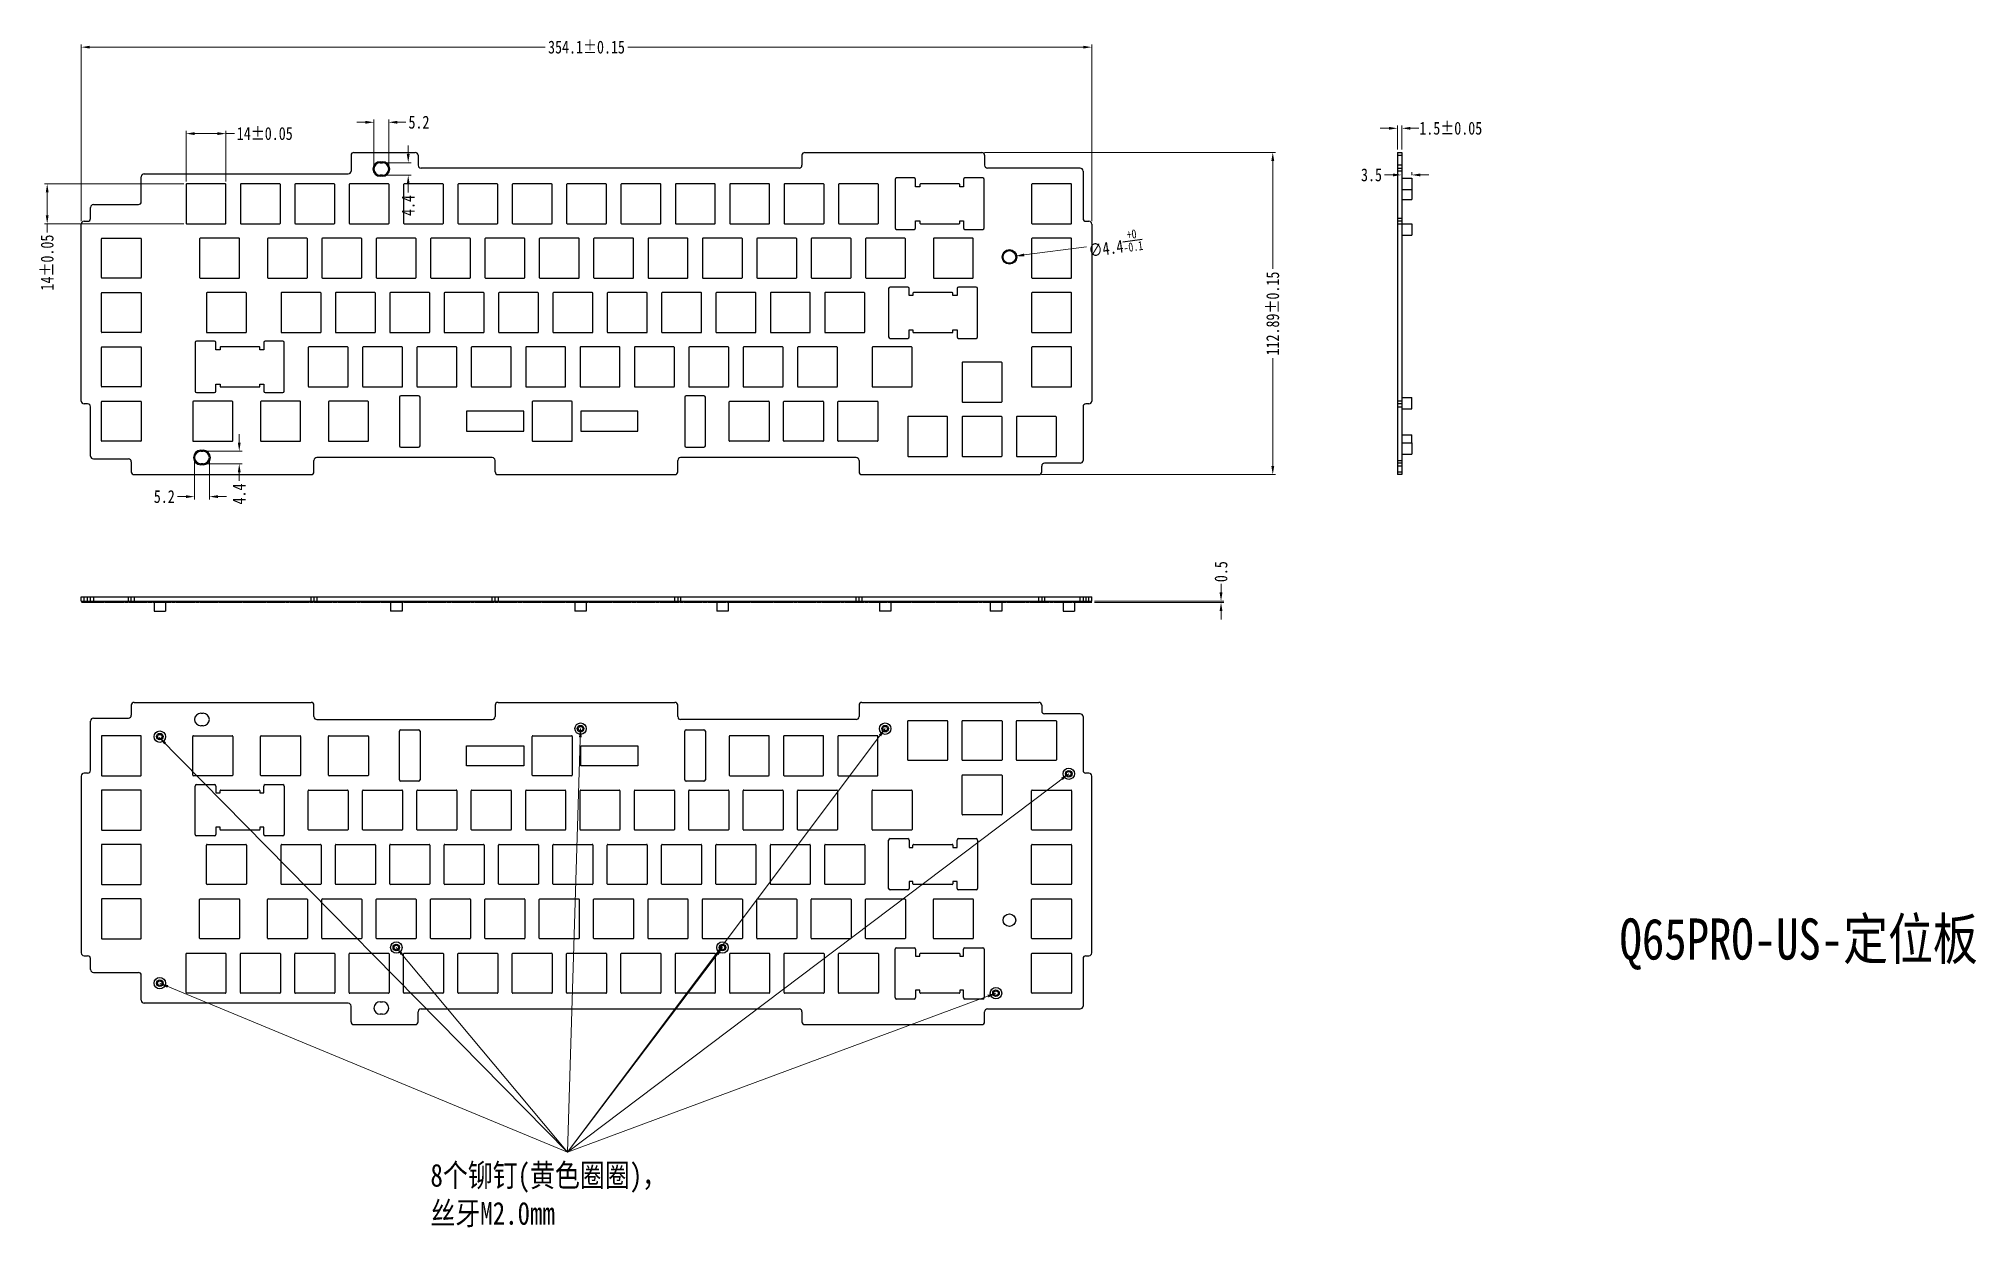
# Model space of a CAD drawing. Header units: inches. Extents: x -2421 to 103, y 702 to 2138.
# Drawn here: x -576 to 103, y 702 to 1118 of the extents above.
import ezdxf

# ---------------------------------------------------------------- set-up
doc = ezdxf.new("R2010")
doc.units = ezdxf.units.IN
doc.header["$LTSCALE"] = 1.21
doc.header["$MEASUREMENT"] = 0
doc.header["$PDMODE"] = 3
doc.header["$PDSIZE"] = 0.3125
doc.linetypes.add('CENTER', pattern=[0.6, 0.375, -0.075, 0.075, -0.075])
doc.layers.get('0').update_dxf_attribs({"linetype": 'CONTINUOUS'})
doc.layers.get('Defpoints').update_dxf_attribs({"linetype": 'CONTINUOUS'})
doc.layers.add('图框', color=7, linetype='CONTINUOUS')
doc.styles.get("Standard").update_dxf_attribs({"font": 'txt', "width": 0.8})
doc.dimstyles.new('YanXiu', dxfattribs={"dimscale": 1.5, "dimtxt": 3, "dimasz": 2, "dimexe": 0.66, "dimexo": 0.66, "dimgap": 0.66, "dimtad": 0, "dimdsep": 46, "dimtxsty": 'STANDARD', "dimcen": 0, "dimclrd": 3, "dimclre": 6, "dimclrt": 3, "dimazin": 2, "dimtm": 1e-09, "dimtfac": 1, "dimtofl": 0, "dimtmove": 0, "dimatfit": 3, "dimfxl": 1, "dimlwd": 5, "dimlwe": 5, "dimarcsym": 0})

msp = doc.modelspace()

# ---------------------------------------------------------------- texts
at = {"insert": (-438.402, 723.781), "char_height": 5, "width": 87.7745, "attachment_point": 1}
msp.add_mtext('{\\fSimSun|b0|i0|c134|p2;\\H1.6x;\\C1;8个铆钉(黄色圈圈)，丝牙M2.0mm}', dxfattribs=at)
at = {"layer": '图框', "lineweight": 0, "insert": (-21.752, 809.766), "char_height": 14.4, "width": 171.46838, "attachment_point": 1}
msp.add_mtext('{\\fSimSun|b0|i0|c134|p54;\\C1;Q65PRO-US-定位板}', dxfattribs=at)

# ---------------------------------------------------------------- blocks, each defined once
blk = doc.blocks.new('*D80')
at = {"color": 6, "lineweight": 5}
for p, q in [((-560.78, 1054.07), (-560.78, 1116.06)), ((-206.68, 1054.07), (-206.68, 1116.06))]:
    blk.add_line(p, q, dxfattribs=at)
at = {"color": 3, "lineweight": 5}
for p, q in [((-557.78, 1115.07), (-398.22, 1115.07)), ((-209.68, 1115.07), (-369.24, 1115.07))]:
    blk.add_line(p, q, dxfattribs=at)
at = {"color": 3}
for points in [[(-557.78, 1115.57), (-557.78, 1114.57), (-560.78, 1115.07)], [(-209.68, 1115.57), (-209.68, 1114.57), (-206.68, 1115.07)]]:
    blk.add_solid(points, dxfattribs=at)
at = {"layer": 'Defpoints', "color": 0}
for p in [(-206.68, 1115.07), (-560.78, 1053.08), (-206.68, 1053.08)]:
    blk.add_point(p, dxfattribs=at)
at = {"color": 3, "insert": (-383.73, 1115.07), "char_height": 4.5, "attachment_point": 5}
blk.add_mtext('354.1%%P0.15', dxfattribs=at)
blk = doc.blocks.new('*D81')
at = {"color": 6, "lineweight": 5}
for p, q in [((-244.24, 1078.18), (-142.27, 1078.18)), ((-224.24, 965.28), (-142.27, 965.28))]:
    blk.add_line(p, q, dxfattribs=at)
at = {"color": 3, "lineweight": 5}
for p, q in [((-143.26, 1075.18), (-143.26, 1037.42)), ((-143.26, 968.28), (-143.26, 1006.04))]:
    blk.add_line(p, q, dxfattribs=at)
at = {"color": 3}
for points in [[(-143.76, 1075.18), (-142.76, 1075.18), (-143.26, 1078.18)], [(-143.76, 968.28), (-142.76, 968.28), (-143.26, 965.28)]]:
    blk.add_solid(points, dxfattribs=at)
at = {"layer": 'Defpoints', "color": 0}
for p in [(-245.23, 1078.18), (-225.23, 965.28), (-143.26, 965.28)]:
    blk.add_point(p, dxfattribs=at)
at = {"color": 3, "insert": (-143.26, 1021.73), "char_height": 4.5, "attachment_point": 5, "rotation": 90}
blk.add_mtext('112.89%%P0.15', dxfattribs=at)
blk = doc.blocks.new('*D82')
at = {"color": 3, "lineweight": 5}
for p, q in [((-102.58, 1086.64), (-105.58, 1086.64)), ((-95.08, 1086.64), (-92.08, 1086.64))]:
    blk.add_line(p, q, dxfattribs=at)
at = {"color": 6, "lineweight": 5}
for p, q in [((-99.58, 1079.17), (-99.58, 1087.63)), ((-98.08, 1079.17), (-98.08, 1087.63))]:
    blk.add_line(p, q, dxfattribs=at)
at = {"color": 3}
for points in [[(-102.58, 1087.14), (-102.58, 1086.14), (-99.58, 1086.64)], [(-95.08, 1087.14), (-95.08, 1086.14), (-98.08, 1086.64)]]:
    blk.add_solid(points, dxfattribs=at)
at = {"layer": 'Defpoints', "color": 0}
for p in [(-98.08, 1086.64), (-99.58, 1078.18), (-98.08, 1078.18)]:
    blk.add_point(p, dxfattribs=at)
at = {"color": 3, "insert": (-80.89, 1086.64), "char_height": 4.5, "attachment_point": 5}
blk.add_mtext('1.5%%P0.05', dxfattribs=at)
blk = doc.blocks.new('*D83')
at = {"color": 3, "lineweight": 5}
for p, q in [((-101.08, 1070.3), (-104.08, 1070.3)), ((-91.58, 1070.3), (-88.58, 1070.3))]:
    blk.add_line(p, q, dxfattribs=at)
at = {"color": 6, "lineweight": 5}
for p, q in [((-98.08, 1070.17), (-98.08, 1071.29)), ((-94.58, 1070.17), (-94.58, 1071.29))]:
    blk.add_line(p, q, dxfattribs=at)
at = {"color": 3}
for points in [[(-101.08, 1070.8), (-101.08, 1069.8), (-98.08, 1070.3)], [(-91.58, 1070.8), (-91.58, 1069.8), (-94.58, 1070.3)]]:
    blk.add_solid(points, dxfattribs=at)
at = {"layer": 'Defpoints', "color": 0}
for p in [(-98.08, 1070.3), (-98.08, 1069.18), (-94.58, 1069.18)]:
    blk.add_point(p, dxfattribs=at)
at = {"color": 3, "insert": (-108.67, 1070.3), "char_height": 4.5, "attachment_point": 5}
blk.add_mtext('3.5', dxfattribs=at)
blk = doc.blocks.new('*D84')
at = {"color": 3, "lineweight": 5}
for p, q in [((-161.39, 923.99), (-161.39, 926.99)), ((-161.39, 917.49), (-161.39, 914.49))]:
    blk.add_line(p, q, dxfattribs=at)
at = {"color": 6, "lineweight": 5}
for p, q in [((-205.69, 920.99), (-160.4, 920.99)), ((-205.69, 920.49), (-160.4, 920.49))]:
    blk.add_line(p, q, dxfattribs=at)
at = {"color": 3}
for points in [[(-161.89, 923.99), (-160.89, 923.99), (-161.39, 920.99)], [(-161.89, 917.49), (-160.89, 917.49), (-161.39, 920.49)]]:
    blk.add_solid(points, dxfattribs=at)
at = {"layer": 'Defpoints', "color": 0}
for p in [(-206.68, 920.99), (-206.68, 920.49), (-161.39, 920.99)]:
    blk.add_point(p, dxfattribs=at)
at = {"color": 3, "insert": (-161.39, 931.28), "char_height": 4.5, "attachment_point": 5, "rotation": 90}
blk.add_mtext('0.5', dxfattribs=at)
blk = doc.blocks.new('*D85')
at = {"color": 6, "lineweight": 5}
for p, q in [((-524.84, 1067.18), (-573.69, 1067.18)), ((-524.84, 1053.18), (-573.69, 1053.18))]:
    blk.add_line(p, q, dxfattribs=at)
at = {"color": 3, "lineweight": 5}
for p, q in [((-572.7, 1064.18), (-572.7, 1056.18)), ((-572.7, 1053.18), (-572.7, 1050.18))]:
    blk.add_line(p, q, dxfattribs=at)
at = {"color": 3}
for points in [[(-573.2, 1064.18), (-572.2, 1064.18), (-572.7, 1067.18)], [(-573.2, 1056.18), (-572.2, 1056.18), (-572.7, 1053.18)]]:
    blk.add_solid(points, dxfattribs=at)
at = {"layer": 'Defpoints', "color": 0}
for p in [(-523.85, 1067.18), (-572.7, 1053.18), (-523.85, 1053.18)]:
    blk.add_point(p, dxfattribs=at)
at = {"color": 3, "insert": (-572.7, 1039.59), "char_height": 4.5, "attachment_point": 5, "rotation": 90}
blk.add_mtext('14%%P0.05', dxfattribs=at)
blk = doc.blocks.new('*D86')
at = {"color": 6, "lineweight": 5}
for p, q in [((-524.05, 1067.97), (-524.05, 1085.77)), ((-510.05, 1067.97), (-510.05, 1085.77))]:
    blk.add_line(p, q, dxfattribs=at)
at = {"color": 3, "lineweight": 5}
for p, q in [((-521.05, 1084.78), (-513.05, 1084.78)), ((-510.05, 1084.78), (-507.05, 1084.78))]:
    blk.add_line(p, q, dxfattribs=at)
at = {"color": 3}
for points in [[(-521.05, 1085.28), (-521.05, 1084.28), (-524.05, 1084.78)], [(-513.05, 1085.28), (-513.05, 1084.28), (-510.05, 1084.78)]]:
    blk.add_solid(points, dxfattribs=at)
at = {"layer": 'Defpoints', "color": 0}
for p in [(-510.05, 1084.78), (-524.05, 1066.98), (-510.05, 1066.98)]:
    blk.add_point(p, dxfattribs=at)
at = {"color": 3, "insert": (-496.46, 1084.78), "char_height": 4.5, "attachment_point": 5}
blk.add_mtext('14%%P0.05', dxfattribs=at)
blk = doc.blocks.new('*D87')
at = {"color": 3, "lineweight": 5}
for p, q in [((-446.19, 1077.58), (-446.19, 1080.58)), ((-446.19, 1067.18), (-446.19, 1064.18))]:
    blk.add_line(p, q, dxfattribs=at)
at = {"color": 6, "lineweight": 5}
for p, q in [((-454.63, 1074.58), (-445.2, 1074.58)), ((-454.63, 1070.18), (-445.2, 1070.18))]:
    blk.add_line(p, q, dxfattribs=at)
at = {"color": 3}
for points in [[(-446.69, 1077.58), (-445.69, 1077.58), (-446.19, 1074.58)], [(-446.69, 1067.18), (-445.69, 1067.18), (-446.19, 1070.18)]]:
    blk.add_solid(points, dxfattribs=at)
at = {"layer": 'Defpoints', "color": 0}
for p in [(-455.62, 1074.58), (-455.62, 1070.18), (-446.19, 1070.18)]:
    blk.add_point(p, dxfattribs=at)
at = {"color": 3, "insert": (-446.19, 1059.59), "char_height": 4.5, "attachment_point": 5, "rotation": 90}
blk.add_mtext('4.4', dxfattribs=at)
blk = doc.blocks.new('*D88')
at = {"color": 3, "lineweight": 5}
for p, q in [((-461.22, 1088.75), (-464.22, 1088.75)), ((-450.02, 1088.75), (-447.02, 1088.75))]:
    blk.add_line(p, q, dxfattribs=at)
at = {"color": 6, "lineweight": 5}
for p, q in [((-458.22, 1073.37), (-458.22, 1089.74)), ((-453.02, 1073.37), (-453.02, 1089.74))]:
    blk.add_line(p, q, dxfattribs=at)
at = {"color": 3}
for points in [[(-461.22, 1089.25), (-461.22, 1088.25), (-458.22, 1088.75)], [(-450.02, 1089.25), (-450.02, 1088.25), (-453.02, 1088.75)]]:
    blk.add_solid(points, dxfattribs=at)
at = {"layer": 'Defpoints', "color": 0}
for p in [(-453.02, 1088.75), (-458.22, 1072.38), (-453.02, 1072.38)]:
    blk.add_point(p, dxfattribs=at)
at = {"color": 3, "insert": (-442.43, 1088.75), "char_height": 4.5, "attachment_point": 5}
blk.add_mtext('5.2', dxfattribs=at)
blk = doc.blocks.new('*D89')
at = {"color": 6, "lineweight": 5}
for p, q in [((-521.08, 970.29), (-521.08, 956.59)), ((-515.88, 970.29), (-515.88, 956.59))]:
    blk.add_line(p, q, dxfattribs=at)
at = {"color": 3, "lineweight": 5}
for p, q in [((-524.08, 957.58), (-527.08, 957.58)), ((-512.88, 957.58), (-509.88, 957.58))]:
    blk.add_line(p, q, dxfattribs=at)
at = {"color": 3}
for points in [[(-524.08, 958.08), (-524.08, 957.08), (-521.08, 957.58)], [(-512.88, 958.08), (-512.88, 957.08), (-515.88, 957.58)]]:
    blk.add_solid(points, dxfattribs=at)
at = {"layer": 'Defpoints', "color": 0}
for p in [(-521.08, 971.28), (-515.88, 971.28), (-515.88, 957.58)]:
    blk.add_point(p, dxfattribs=at)
at = {"color": 3, "insert": (-531.67, 957.58), "char_height": 4.5, "attachment_point": 5}
blk.add_mtext('5.2', dxfattribs=at)
blk = doc.blocks.new('*D90')
at = {"color": 3, "lineweight": 5}
for p, q in [((-505.4, 976.48), (-505.4, 979.48)), ((-505.4, 966.08), (-505.4, 963.08))]:
    blk.add_line(p, q, dxfattribs=at)
at = {"color": 6, "lineweight": 5}
for p, q in [((-517.49, 973.48), (-504.41, 973.48)), ((-517.49, 969.08), (-504.41, 969.08))]:
    blk.add_line(p, q, dxfattribs=at)
at = {"color": 3}
for points in [[(-505.9, 976.48), (-504.9, 976.48), (-505.4, 973.48)], [(-505.9, 966.08), (-504.9, 966.08), (-505.4, 969.08)]]:
    blk.add_solid(points, dxfattribs=at)
at = {"layer": 'Defpoints', "color": 0}
for p in [(-518.48, 973.48), (-518.48, 969.08), (-505.4, 969.08)]:
    blk.add_point(p, dxfattribs=at)
at = {"color": 3, "insert": (-505.4, 958.49), "char_height": 4.5, "attachment_point": 5, "rotation": 90}
blk.add_mtext('4.4', dxfattribs=at)
blk = doc.blocks.new('*D91')
at = {"color": 3, "lineweight": 5}
blk.add_line((-208.56, 1045.16), (-230.39, 1042.26), dxfattribs=at)
at = {"color": 3}
blk.add_solid([(-230.46, 1042.76), (-230.33, 1041.77), (-233.37, 1041.87)], dxfattribs=at)
at = {"layer": 'Defpoints', "color": 0}
for p in [(-237.73, 1041.29), (-233.37, 1041.87)]:
    blk.add_point(p, dxfattribs=at)
at = {"color": 3, "insert": (-198.51, 1046.5), "char_height": 4.5, "attachment_point": 5, "rotation": 7.57226}
blk.add_mtext('∅4.4{\\H0.7x;\\S+0/-0.1;}', dxfattribs=at)

# ---------------------------------------------------------------- dimensions: what is measured, and where the dimension line sits
for base, p1, p2, text, picture, middle in [((-206.682, 1115.066), (-560.782, 1053.077), (-206.682, 1053.077), '<>%%P0.15', '*D80', (-383.732, 1115.066)), ((-510.046, 1084.784), (-524.046, 1066.977), (-510.046, 1066.977), '<>%%P0.05', '*D86', (-496.456, 1084.784)), ((-98.078, 1086.641), (-99.578, 1078.177), (-98.078, 1078.177), '<>%%P0.05', '*D82', (-80.888, 1086.641))]:
    dim = msp.add_linear_dim(base=base, p1=p1, p2=p2, text=text, dimstyle='YanXiu')
    dim.commit()
    dim.dimension.update_dxf_attribs({"geometry": picture, "text_midpoint": middle})
for base, p1, p2, picture, middle in [((-453.016, 1088.749), (-458.216, 1072.377), (-453.016, 1072.377), '*D88', (-442.426, 1088.749)), ((-98.078, 1070.301), (-94.578, 1069.177), (-98.078, 1069.177), '*D83', (-108.668, 1070.301))]:
    dim = msp.add_linear_dim(base=base, p1=p1, p2=p2, dimstyle='YanXiu')
    dim.commit()
    dim.dimension.update_dxf_attribs({"geometry": picture, "text_midpoint": middle})
for base, p1, p2, picture, middle in [((-446.186, 1070.177), (-455.616, 1074.577), (-455.616, 1070.177), '*D87', (-446.186, 1059.587)), ((-505.399, 969.083), (-518.482, 973.483), (-518.482, 969.083), '*D90', (-505.399, 958.493))]:
    dim = msp.add_linear_dim(base=base, p1=p1, p2=p2, angle=90, dimstyle='YanXiu')
    dim.commit()
    dim.dimension.update_dxf_attribs({"geometry": picture, "text_midpoint": middle})
dim = msp.add_linear_dim(base=(-143.256, 965.283), p1=(-245.232, 1078.177), p2=(-225.232, 965.283), angle=90, text='<>%%P0.15', dimstyle='YanXiu')
dim.commit()
dim.dimension.update_dxf_attribs({"geometry": '*D81', "text_midpoint": (-143.256, 1021.73)})
dim = msp.add_linear_dim(base=(-572.703, 1053.177), p1=(-523.846, 1067.177), p2=(-523.846, 1053.177), angle=90, text='<>%%P0.05', dimstyle='YanXiu')
dim.commit()
dim.dimension.update_dxf_attribs({"geometry": '*D85', "text_midpoint": (-572.703, 1039.587), "dimtype": 160})
dim = msp.add_diameter_dim_2p(p1=(-237.727, 1041.287), p2=(-233.366, 1041.867), text='<>{\\H0.7x;\\S+0/-0.1;}', dimstyle='YanXiu')
dim.commit()
dim.dimension.update_dxf_attribs({"geometry": '*D91', "text_midpoint": (-198.51, 1046.501), "dimtype": 163})
dim = msp.add_linear_dim(base=(-515.882, 957.584), p1=(-521.082, 971.283), p2=(-515.882, 971.283), dimstyle='YanXiu')
dim.commit()
dim.dimension.update_dxf_attribs({"geometry": '*D89', "text_midpoint": (-531.672, 957.584), "dimtype": 160})
dim = msp.add_linear_dim(base=(-161.387, 920.989), p1=(-206.682, 920.489), p2=(-206.682, 920.989), angle=90, dimstyle='YanXiu')
dim.commit()
dim.dimension.update_dxf_attribs({"geometry": '*D84', "text_midpoint": (-161.387, 931.279), "dimtype": 160})

# ---------------------------------------------------------------- linework, layer by layer
at = {"color": 7, "linetype": 'Continuous'}
for p, q in [((-466.216, 1077.177), (-466.216, 1071.677)), ((-465.216, 1078.177), (-443.716, 1078.177)), ((-456.016, 1074.927), (-456.016, 1074.577)), ((-456.016, 1074.927), (-455.216, 1074.927)), ((-456.016, 1074.577), (-455.216, 1074.577)), ((-455.216, 1074.927), (-455.216, 1074.577)), ((-442.716, 1077.177), (-442.716, 1073.677)), ((-309.232, 1072.677), (-441.716, 1072.677)), ((-308.232, 1077.177), (-308.232, 1073.677)), ((-307.232, 1078.177), (-245.232, 1078.177)), ((-244.232, 1077.177), (-244.232, 1073.677)), ((-210.746, 1072.677), (-243.232, 1072.677)), ((-99.578, 1078.177), (-99.578, 965.283)), ((-99.578, 1078.177), (-98.078, 1078.177)), ((-99.578, 1077.177), (-98.078, 1077.177)), ((-98.078, 1073.677), (-99.578, 1073.677)), ((-99.578, 1072.677), (-98.078, 1072.677)), ((-98.078, 1078.177), (-98.078, 965.283)), ((-539.718, 1060.927), (-539.718, 1069.677)), ((-538.718, 1070.677), (-467.216, 1070.677)), ((-524.046, 1066.977), (-524.046, 1053.377)), ((-510.246, 1067.177), (-523.846, 1067.177)), ((-510.046, 1053.377), (-510.046, 1066.977)), ((-504.996, 1066.977), (-504.996, 1053.377)), ((-491.196, 1067.177), (-504.796, 1067.177)), ((-490.996, 1053.377), (-490.996, 1066.977)), ((-485.946, 1066.977), (-485.946, 1053.377)), ((-472.146, 1067.177), (-485.746, 1067.177)), ((-471.946, 1053.377), (-471.946, 1066.977)), ((-466.896, 1066.977), (-466.896, 1053.377)), ((-453.096, 1067.177), (-466.696, 1067.177)), ((-456.016, 1069.827), (-456.016, 1070.177)), ((-455.216, 1070.177), (-456.016, 1070.177)), ((-455.216, 1069.827), (-456.016, 1069.827)), ((-455.216, 1069.827), (-455.216, 1070.177)), ((-452.896, 1053.377), (-452.896, 1066.977)), ((-447.846, 1066.977), (-447.846, 1053.377)), ((-434.046, 1067.177), (-447.646, 1067.177)), ((-433.846, 1053.377), (-433.846, 1066.977)), ((-428.796, 1066.977), (-428.796, 1053.377)), ((-414.996, 1067.177), (-428.596, 1067.177)), ((-414.796, 1053.377), (-414.796, 1066.977)), ((-409.746, 1066.977), (-409.746, 1053.377)), ((-395.946, 1067.177), (-409.546, 1067.177)), ((-395.746, 1053.377), (-395.746, 1066.977)), ((-390.696, 1066.977), (-390.696, 1053.377)), ((-376.896, 1067.177), (-390.496, 1067.177)), ((-376.696, 1053.377), (-376.696, 1066.977)), ((-371.646, 1066.977), (-371.646, 1053.377)), ((-357.846, 1067.177), (-371.446, 1067.177)), ((-357.646, 1053.377), (-357.646, 1066.977)), ((-352.596, 1066.977), (-352.596, 1053.377)), ((-338.796, 1067.177), (-352.396, 1067.177)), ((-338.596, 1053.377), (-338.596, 1066.977)), ((-333.546, 1066.977), (-333.546, 1053.377)), ((-319.746, 1067.177), (-333.346, 1067.177)), ((-319.546, 1053.377), (-319.546, 1066.977)), ((-314.496, 1066.977), (-314.496, 1053.377)), ((-300.696, 1067.177), (-314.296, 1067.177)), ((-300.496, 1053.377), (-300.496, 1066.977)), ((-295.446, 1066.977), (-295.446, 1053.377)), ((-281.646, 1067.177), (-295.246, 1067.177)), ((-281.446, 1053.377), (-281.446, 1066.977)), ((-275.604, 1068.736), (-275.604, 1051.736)), ((-268.904, 1069.236), (-275.104, 1069.236)), ((-268.404, 1066.177), (-268.404, 1068.736)), ((-266.926, 1066.177), (-268.404, 1066.177)), ((-266.926, 1066.977), (-266.926, 1066.177)), ((-253.126, 1067.177), (-266.726, 1067.177)), ((-252.926, 1066.177), (-252.926, 1066.977)), ((-251.604, 1066.177), (-252.926, 1066.177)), ((-251.604, 1068.736), (-251.604, 1066.177)), ((-244.904, 1069.236), (-251.104, 1069.236)), ((-244.404, 1051.736), (-244.404, 1068.736)), ((-227.746, 1066.977), (-227.746, 1053.377)), ((-213.946, 1067.177), (-227.546, 1067.177)), ((-213.746, 1053.377), (-213.746, 1066.977)), ((-209.746, 1071.677), (-209.746, 1055.077)), ((-98.078, 1071.677), (-99.578, 1071.677)), ((-98.078, 1069.177), (-94.578, 1069.177)), ((-94.578, 1069.177), (-94.578, 1061.677)), ((-556.518, 1059.927), (-540.718, 1059.927)), ((-98.078, 1065.177), (-94.578, 1065.177)), ((-98.078, 1061.677), (-94.578, 1061.677)), ((-560.782, 991.077), (-560.782, 1053.077)), ((-559.782, 1054.077), (-558.518, 1054.077)), ((-557.518, 1055.077), (-557.518, 1058.927)), ((-523.846, 1053.177), (-510.246, 1053.177)), ((-504.796, 1053.177), (-491.196, 1053.177)), ((-485.746, 1053.177), (-472.146, 1053.177)), ((-466.696, 1053.177), (-453.096, 1053.177)), ((-447.646, 1053.177), (-434.046, 1053.177)), ((-428.596, 1053.177), (-414.996, 1053.177)), ((-409.546, 1053.177), (-395.946, 1053.177)), ((-390.496, 1053.177), (-376.896, 1053.177)), ((-371.446, 1053.177), (-357.846, 1053.177)), ((-352.396, 1053.177), (-338.796, 1053.177)), ((-333.346, 1053.177), (-319.746, 1053.177)), ((-314.296, 1053.177), (-300.696, 1053.177)), ((-295.246, 1053.177), (-281.646, 1053.177)), ((-268.404, 1054.177), (-266.926, 1054.177)), ((-268.404, 1051.736), (-268.404, 1054.177)), ((-266.926, 1054.177), (-266.926, 1053.377)), ((-266.726, 1053.177), (-253.126, 1053.177)), ((-252.926, 1054.177), (-251.604, 1054.177)), ((-252.926, 1053.377), (-252.926, 1054.177)), ((-251.604, 1054.177), (-251.604, 1051.736)), ((-227.546, 1053.177), (-213.946, 1053.177)), ((-208.746, 1054.077), (-207.682, 1054.077)), ((-206.682, 1053.077), (-206.682, 991.077)), ((-98.078, 1055.077), (-99.578, 1055.077)), ((-98.078, 1054.077), (-99.578, 1054.077)), ((-98.078, 1053.077), (-99.578, 1053.077)), ((-98.078, 1053.177), (-94.578, 1053.177)), ((-94.578, 1053.177), (-94.578, 1049.177)), ((-553.718, 1034.327), (-553.718, 1047.927)), ((-553.518, 1048.127), (-539.918, 1048.127)), ((-539.718, 1047.927), (-539.718, 1034.327)), ((-519.281, 1047.927), (-519.281, 1034.327)), ((-505.481, 1048.127), (-519.081, 1048.127)), ((-505.281, 1034.327), (-505.281, 1047.927)), ((-495.516, 1047.927), (-495.516, 1034.327)), ((-481.716, 1048.127), (-495.316, 1048.127)), ((-481.516, 1034.327), (-481.516, 1047.927)), ((-476.466, 1047.927), (-476.466, 1034.327)), ((-462.666, 1048.127), (-476.266, 1048.127)), ((-462.466, 1034.327), (-462.466, 1047.927)), ((-457.416, 1047.927), (-457.416, 1034.327)), ((-443.616, 1048.127), (-457.216, 1048.127)), ((-443.416, 1034.327), (-443.416, 1047.927)), ((-438.366, 1047.927), (-438.366, 1034.327)), ((-424.566, 1048.127), (-438.166, 1048.127)), ((-424.366, 1034.327), (-424.366, 1047.927)), ((-419.316, 1047.927), (-419.316, 1034.327)), ((-405.516, 1048.127), (-419.116, 1048.127)), ((-405.316, 1034.327), (-405.316, 1047.927)), ((-400.266, 1047.927), (-400.266, 1034.327)), ((-386.466, 1048.127), (-400.066, 1048.127)), ((-386.266, 1034.327), (-386.266, 1047.927)), ((-381.216, 1047.927), (-381.216, 1034.327)), ((-367.416, 1048.127), (-381.016, 1048.127)), ((-367.216, 1034.327), (-367.216, 1047.927)), ((-362.166, 1047.927), (-362.166, 1034.327)), ((-348.366, 1048.127), (-361.966, 1048.127)), ((-348.166, 1034.327), (-348.166, 1047.927)), ((-343.116, 1047.927), (-343.116, 1034.327)), ((-329.316, 1048.127), (-342.916, 1048.127)), ((-329.116, 1034.327), (-329.116, 1047.927)), ((-324.066, 1047.927), (-324.066, 1034.327)), ((-310.266, 1048.127), (-323.866, 1048.127)), ((-310.066, 1034.327), (-310.066, 1047.927)), ((-305.016, 1047.927), (-305.016, 1034.327)), ((-291.216, 1048.127), (-304.816, 1048.127)), ((-291.016, 1034.327), (-291.016, 1047.927)), ((-285.966, 1047.927), (-285.966, 1034.327)), ((-272.166, 1048.127), (-285.766, 1048.127)), ((-275.104, 1051.236), (-268.904, 1051.236)), ((-271.966, 1034.327), (-271.966, 1047.927)), ((-262.196, 1047.927), (-262.196, 1034.327)), ((-248.396, 1048.127), (-261.996, 1048.127)), ((-251.104, 1051.236), (-244.904, 1051.236)), ((-248.196, 1034.327), (-248.196, 1047.927)), ((-227.746, 1047.927), (-227.746, 1034.327)), ((-213.946, 1048.127), (-227.546, 1048.127)), ((-213.746, 1034.327), (-213.746, 1047.927)), ((-98.078, 1049.177), (-94.578, 1049.177)), ((-539.918, 1034.127), (-553.518, 1034.127)), ((-519.081, 1034.127), (-505.481, 1034.127)), ((-495.316, 1034.127), (-481.716, 1034.127)), ((-476.266, 1034.127), (-462.666, 1034.127)), ((-457.216, 1034.127), (-443.616, 1034.127)), ((-438.166, 1034.127), (-424.566, 1034.127)), ((-419.116, 1034.127), (-405.516, 1034.127)), ((-400.066, 1034.127), (-386.466, 1034.127)), ((-381.016, 1034.127), (-367.416, 1034.127)), ((-361.966, 1034.127), (-348.366, 1034.127)), ((-342.916, 1034.127), (-329.316, 1034.127)), ((-323.866, 1034.127), (-310.266, 1034.127)), ((-304.816, 1034.127), (-291.216, 1034.127)), ((-285.766, 1034.127), (-272.166, 1034.127)), ((-261.996, 1034.127), (-248.396, 1034.127)), ((-227.546, 1034.127), (-213.946, 1034.127)), ((-553.718, 1015.277), (-553.718, 1028.877)), ((-553.518, 1029.077), (-539.918, 1029.077)), ((-539.718, 1028.877), (-539.718, 1015.277)), ((-516.896, 1028.877), (-516.896, 1015.277)), ((-503.096, 1029.077), (-516.696, 1029.077)), ((-502.896, 1015.277), (-502.896, 1028.877)), ((-490.751, 1028.877), (-490.751, 1015.277)), ((-476.951, 1029.077), (-490.551, 1029.077)), ((-476.751, 1015.277), (-476.751, 1028.877)), ((-471.701, 1028.877), (-471.701, 1015.277)), ((-457.901, 1029.077), (-471.501, 1029.077)), ((-457.701, 1015.277), (-457.701, 1028.877)), ((-452.651, 1028.877), (-452.651, 1015.277)), ((-438.851, 1029.077), (-452.451, 1029.077)), ((-438.651, 1015.277), (-438.651, 1028.877)), ((-433.601, 1028.877), (-433.601, 1015.277)), ((-419.801, 1029.077), (-433.401, 1029.077)), ((-419.601, 1015.277), (-419.601, 1028.877)), ((-414.551, 1028.877), (-414.551, 1015.277)), ((-400.751, 1029.077), (-414.351, 1029.077)), ((-400.551, 1015.277), (-400.551, 1028.877)), ((-395.501, 1028.877), (-395.501, 1015.277)), ((-381.701, 1029.077), (-395.301, 1029.077)), ((-381.501, 1015.277), (-381.501, 1028.877)), ((-376.451, 1028.877), (-376.451, 1015.277)), ((-362.651, 1029.077), (-376.251, 1029.077)), ((-362.451, 1015.277), (-362.451, 1028.877)), ((-357.401, 1028.877), (-357.401, 1015.277)), ((-343.601, 1029.077), (-357.201, 1029.077)), ((-343.401, 1015.277), (-343.401, 1028.877)), ((-338.351, 1028.877), (-338.351, 1015.277)), ((-324.551, 1029.077), (-338.151, 1029.077)), ((-324.351, 1015.277), (-324.351, 1028.877)), ((-319.301, 1028.877), (-319.301, 1015.277)), ((-305.501, 1029.077), (-319.101, 1029.077)), ((-305.301, 1015.277), (-305.301, 1028.877)), ((-300.251, 1028.877), (-300.251, 1015.277)), ((-286.451, 1029.077), (-300.051, 1029.077)), ((-286.251, 1015.277), (-286.251, 1028.877)), ((-277.864, 1030.519), (-277.864, 1013.519)), ((-271.164, 1031.019), (-277.364, 1031.019)), ((-270.664, 1028.077), (-270.664, 1030.519)), ((-269.341, 1028.077), (-270.664, 1028.077)), ((-269.341, 1028.877), (-269.341, 1028.077)), ((-255.541, 1029.077), (-269.141, 1029.077)), ((-255.341, 1028.077), (-255.341, 1028.877)), ((-253.864, 1028.077), (-255.341, 1028.077)), ((-253.864, 1030.519), (-253.864, 1028.077)), ((-247.164, 1031.019), (-253.364, 1031.019)), ((-246.664, 1013.519), (-246.664, 1030.519)), ((-227.746, 1028.877), (-227.746, 1015.277)), ((-213.946, 1029.077), (-227.546, 1029.077)), ((-213.746, 1015.277), (-213.746, 1028.877)), ((-539.918, 1015.077), (-553.518, 1015.077)), ((-520.824, 1011.586), (-520.824, 994.586)), ((-514.124, 1012.086), (-520.324, 1012.086)), ((-516.696, 1015.077), (-503.096, 1015.077)), ((-513.624, 1009.027), (-513.624, 1011.586)), ((-496.824, 1011.586), (-496.824, 1009.027)), ((-490.124, 1012.086), (-496.324, 1012.086)), ((-490.551, 1015.077), (-476.951, 1015.077)), ((-489.624, 994.586), (-489.624, 1011.586)), ((-471.501, 1015.077), (-457.901, 1015.077)), ((-452.451, 1015.077), (-438.851, 1015.077)), ((-433.401, 1015.077), (-419.801, 1015.077)), ((-414.351, 1015.077), (-400.751, 1015.077)), ((-395.301, 1015.077), (-381.701, 1015.077)), ((-376.251, 1015.077), (-362.651, 1015.077)), ((-357.201, 1015.077), (-343.601, 1015.077)), ((-338.151, 1015.077), (-324.551, 1015.077)), ((-319.101, 1015.077), (-305.501, 1015.077)), ((-300.051, 1015.077), (-286.451, 1015.077)), ((-277.364, 1013.019), (-271.164, 1013.019)), ((-270.664, 1016.077), (-269.341, 1016.077)), ((-270.664, 1013.519), (-270.664, 1016.077)), ((-269.341, 1016.077), (-269.341, 1015.277)), ((-269.141, 1015.077), (-255.541, 1015.077)), ((-255.341, 1016.077), (-253.864, 1016.077)), ((-255.341, 1015.277), (-255.341, 1016.077)), ((-253.864, 1016.077), (-253.864, 1013.519)), ((-253.364, 1013.019), (-247.164, 1013.019)), ((-227.546, 1015.077), (-213.946, 1015.077)), ((-553.718, 996.227), (-553.718, 1009.827)), ((-553.518, 1010.027), (-539.918, 1010.027)), ((-539.718, 1009.827), (-539.718, 996.227)), ((-512.146, 1009.027), (-513.624, 1009.027)), ((-512.146, 1009.827), (-512.146, 1009.027)), ((-498.346, 1010.027), (-511.946, 1010.027)), ((-498.146, 1009.027), (-498.146, 1009.827)), ((-496.824, 1009.027), (-498.146, 1009.027)), ((-481.241, 1009.827), (-481.241, 996.227)), ((-467.441, 1010.027), (-481.041, 1010.027)), ((-467.241, 996.227), (-467.241, 1009.827)), ((-462.191, 1009.827), (-462.191, 996.227)), ((-448.391, 1010.027), (-461.991, 1010.027)), ((-448.191, 996.227), (-448.191, 1009.827)), ((-443.141, 1009.827), (-443.141, 996.227)), ((-429.341, 1010.027), (-442.941, 1010.027)), ((-429.141, 996.227), (-429.141, 1009.827)), ((-424.091, 1009.827), (-424.091, 996.227)), ((-410.291, 1010.027), (-423.891, 1010.027)), ((-410.091, 996.227), (-410.091, 1009.827)), ((-405.041, 1009.827), (-405.041, 996.227)), ((-391.241, 1010.027), (-404.841, 1010.027)), ((-391.041, 996.227), (-391.041, 1009.827)), ((-385.991, 1009.827), (-385.991, 996.227)), ((-372.191, 1010.027), (-385.791, 1010.027)), ((-371.991, 996.227), (-371.991, 1009.827)), ((-366.941, 1009.827), (-366.941, 996.227)), ((-353.141, 1010.027), (-366.741, 1010.027)), ((-352.941, 996.227), (-352.941, 1009.827)), ((-347.891, 1009.827), (-347.891, 996.227)), ((-334.091, 1010.027), (-347.691, 1010.027)), ((-333.891, 996.227), (-333.891, 1009.827)), ((-328.841, 1009.827), (-328.841, 996.227)), ((-315.041, 1010.027), (-328.641, 1010.027)), ((-314.841, 996.227), (-314.841, 1009.827)), ((-309.791, 1009.827), (-309.791, 996.227)), ((-295.991, 1010.027), (-309.591, 1010.027)), ((-295.791, 996.227), (-295.791, 1009.827)), ((-283.641, 1009.827), (-283.641, 996.227)), ((-269.841, 1010.027), (-283.441, 1010.027)), ((-269.641, 996.227), (-269.641, 1009.827)), ((-227.746, 1009.827), (-227.746, 996.227)), ((-213.946, 1010.027), (-227.546, 1010.027)), ((-213.746, 996.227), (-213.746, 1009.827)), ((-252.134, 1004.487), (-252.134, 990.887)), ((-238.334, 1004.687), (-251.934, 1004.687)), ((-238.134, 990.887), (-238.134, 1004.487)), ((-539.918, 996.027), (-553.518, 996.027)), ((-520.324, 994.086), (-514.124, 994.086)), ((-513.624, 994.586), (-513.624, 997.027)), ((-513.624, 997.027), (-512.146, 997.027)), ((-512.146, 997.027), (-512.146, 996.227)), ((-511.946, 996.027), (-498.346, 996.027)), ((-498.146, 996.227), (-498.146, 997.027)), ((-498.146, 997.027), (-496.824, 997.027)), ((-496.824, 997.027), (-496.824, 994.586)), ((-496.324, 994.086), (-490.124, 994.086)), ((-481.041, 996.027), (-467.441, 996.027)), ((-461.991, 996.027), (-448.391, 996.027)), ((-449.264, 992.419), (-449.264, 975.419)), ((-442.564, 992.919), (-448.764, 992.919)), ((-442.941, 996.027), (-429.341, 996.027)), ((-442.064, 975.419), (-442.064, 992.419)), ((-423.891, 996.027), (-410.291, 996.027)), ((-404.841, 996.027), (-391.241, 996.027)), ((-385.791, 996.027), (-372.191, 996.027)), ((-366.741, 996.027), (-353.141, 996.027)), ((-349.264, 992.419), (-349.264, 975.419)), ((-342.564, 992.919), (-348.764, 992.919)), ((-347.691, 996.027), (-334.091, 996.027)), ((-342.064, 975.419), (-342.064, 992.419)), ((-328.641, 996.027), (-315.041, 996.027)), ((-309.591, 996.027), (-295.991, 996.027)), ((-283.441, 996.027), (-269.841, 996.027)), ((-227.546, 996.027), (-213.946, 996.027)), ((-98.078, 992.283), (-94.578, 992.283)), ((-94.578, 988.283), (-94.578, 992.283)), ((-558.518, 990.077), (-559.782, 990.077)), ((-557.518, 971.808), (-557.518, 989.077)), ((-553.718, 977.177), (-553.718, 990.777)), ((-553.518, 990.977), (-539.918, 990.977)), ((-539.718, 990.777), (-539.718, 977.177)), ((-521.676, 990.777), (-521.676, 977.177)), ((-507.876, 990.977), (-521.476, 990.977)), ((-507.676, 977.177), (-507.676, 990.777)), ((-497.911, 990.777), (-497.911, 977.177)), ((-484.111, 990.977), (-497.711, 990.977)), ((-483.911, 977.177), (-483.911, 990.777)), ((-474.146, 990.777), (-474.146, 977.177)), ((-460.346, 990.977), (-473.946, 990.977)), ((-460.146, 977.177), (-460.146, 990.777)), ((-425.741, 987.477), (-425.741, 980.477)), ((-405.741, 987.477), (-425.741, 987.477)), ((-405.741, 980.477), (-405.741, 987.477)), ((-402.741, 990.777), (-402.741, 977.177)), ((-388.941, 990.977), (-402.541, 990.977)), ((-388.741, 977.177), (-388.741, 990.777)), ((-365.741, 987.477), (-385.741, 987.477)), ((-385.741, 987.477), (-385.741, 980.477)), ((-365.741, 980.477), (-365.741, 987.477)), ((-333.716, 977.177), (-333.716, 990.777)), ((-333.516, 990.977), (-319.916, 990.977)), ((-319.716, 990.777), (-319.716, 977.177)), ((-314.666, 977.177), (-314.666, 990.777)), ((-314.466, 990.977), (-300.866, 990.977)), ((-300.666, 990.777), (-300.666, 977.177)), ((-295.616, 977.177), (-295.616, 990.777)), ((-295.416, 990.977), (-281.816, 990.977)), ((-281.616, 990.777), (-281.616, 977.177)), ((-271.184, 985.437), (-271.184, 971.837)), ((-257.384, 985.637), (-270.984, 985.637)), ((-257.184, 971.837), (-257.184, 985.437)), ((-252.134, 985.437), (-252.134, 971.837)), ((-251.934, 990.687), (-238.334, 990.687)), ((-238.334, 985.637), (-251.934, 985.637)), ((-238.134, 971.837), (-238.134, 985.437)), ((-233.084, 985.437), (-233.084, 971.837)), ((-219.284, 985.637), (-232.884, 985.637)), ((-219.084, 971.837), (-219.084, 985.437)), ((-209.746, 989.077), (-209.746, 970.283)), ((-207.682, 990.077), (-208.746, 990.077)), ((-98.078, 991.077), (-99.578, 991.077)), ((-98.078, 990.077), (-99.578, 990.077)), ((-99.578, 989.077), (-98.078, 989.077)), ((-98.078, 988.283), (-94.578, 988.283)), ((-425.741, 980.477), (-405.741, 980.477)), ((-385.741, 980.477), (-365.741, 980.477)), ((-98.078, 979.283), (-94.578, 979.283)), ((-94.578, 976.519), (-94.578, 979.283)), ((-539.918, 976.977), (-553.518, 976.977)), ((-521.476, 976.977), (-507.876, 976.977)), ((-518.882, 973.833), (-518.882, 973.483)), ((-518.882, 973.833), (-518.082, 973.833)), ((-518.882, 973.483), (-518.082, 973.483)), ((-518.082, 973.833), (-518.082, 973.483)), ((-497.711, 976.977), (-484.111, 976.977)), ((-416.732, 971.283), (-478.232, 971.283)), ((-473.946, 976.977), (-460.346, 976.977)), ((-448.764, 974.919), (-442.564, 974.919)), ((-402.541, 976.977), (-388.941, 976.977)), ((-289.232, 971.283), (-350.732, 971.283)), ((-348.764, 974.919), (-342.564, 974.919)), ((-319.916, 976.977), (-333.516, 976.977)), ((-300.866, 976.977), (-314.466, 976.977)), ((-281.816, 976.977), (-295.416, 976.977)), ((-270.984, 971.637), (-257.384, 971.637)), ((-251.934, 971.637), (-238.334, 971.637)), ((-232.884, 971.637), (-219.284, 971.637)), ((-98.078, 976.483), (-94.578, 976.483)), ((-98.078, 972.483), (-94.578, 972.483)), ((-94.578, 976.483), (-94.578, 972.483)), ((-556.518, 970.808), (-544.232, 970.808)), ((-543.232, 969.808), (-543.232, 966.283)), ((-542.232, 965.283), (-480.232, 965.283)), ((-518.882, 968.733), (-518.882, 969.083)), ((-518.082, 969.083), (-518.882, 969.083)), ((-518.082, 968.733), (-518.882, 968.733)), ((-518.082, 968.733), (-518.082, 969.083)), ((-479.232, 966.283), (-479.232, 970.283)), ((-415.732, 966.283), (-415.732, 970.283)), ((-414.732, 965.283), (-352.732, 965.283)), ((-351.732, 966.283), (-351.732, 970.283)), ((-288.232, 970.283), (-288.232, 966.283)), ((-287.232, 965.283), (-225.232, 965.283)), ((-224.232, 966.283), (-224.232, 968.283)), ((-210.746, 969.283), (-223.232, 969.283)), ((-99.578, 970.283), (-98.078, 970.283)), ((-98.078, 969.283), (-99.578, 969.283)), ((-98.078, 968.283), (-99.578, 968.283)), ((-99.578, 966.283), (-98.078, 966.283)), ((-98.078, 965.283), (-99.578, 965.283)), ((-560.782, 920.989), (-560.782, 922.489)), ((-560.782, 922.489), (-206.682, 922.489)), ((-560.782, 920.989), (-206.682, 920.989)), ((-559.782, 920.989), (-559.782, 922.489)), ((-558.518, 920.989), (-558.518, 922.489)), ((-557.518, 920.989), (-557.518, 922.489)), ((-556.518, 922.489), (-556.518, 920.989)), ((-544.232, 920.989), (-544.232, 922.489)), ((-543.232, 920.989), (-543.232, 922.489)), ((-542.232, 922.489), (-542.232, 920.989)), ((-535.25, 920.989), (-535.25, 917.489)), ((-535.25, 917.489), (-531.25, 917.489)), ((-531.25, 920.989), (-531.25, 917.489)), ((-480.232, 920.989), (-480.232, 922.489)), ((-479.232, 922.489), (-479.232, 920.989)), ((-478.232, 922.489), (-478.232, 920.989)), ((-452.371, 920.989), (-452.371, 917.489)), ((-448.371, 917.489), (-452.371, 917.489)), ((-448.371, 920.989), (-448.371, 917.489)), ((-416.732, 920.989), (-416.732, 922.489)), ((-415.732, 920.989), (-415.732, 922.489)), ((-414.732, 922.489), (-414.732, 920.989)), ((-387.791, 920.989), (-387.791, 917.489)), ((-383.791, 917.489), (-387.791, 917.489)), ((-383.791, 920.989), (-383.791, 917.489)), ((-352.732, 920.989), (-352.732, 922.489)), ((-351.732, 922.489), (-351.732, 920.989)), ((-350.732, 922.489), (-350.732, 920.989)), ((-338.071, 920.989), (-338.071, 917.489)), ((-334.071, 917.489), (-338.071, 917.489)), ((-334.071, 920.989), (-334.071, 917.489)), ((-289.232, 920.989), (-289.232, 922.489)), ((-288.232, 920.989), (-288.232, 922.489)), ((-287.232, 922.489), (-287.232, 920.989)), ((-281.091, 920.989), (-281.091, 917.489)), ((-277.091, 917.489), (-281.091, 917.489)), ((-277.091, 920.989), (-277.091, 917.489)), ((-242.246, 920.989), (-242.246, 917.489)), ((-238.246, 917.489), (-242.246, 917.489)), ((-238.246, 920.989), (-238.246, 917.489)), ((-225.232, 920.989), (-225.232, 922.489)), ((-224.232, 922.489), (-224.232, 920.989)), ((-223.232, 922.489), (-223.232, 920.989)), ((-216.746, 920.989), (-216.746, 917.489)), ((-216.746, 917.489), (-212.746, 917.489)), ((-212.746, 920.989), (-212.746, 917.489)), ((-210.746, 920.989), (-210.746, 922.489)), ((-209.746, 922.489), (-209.746, 920.989)), ((-208.746, 922.489), (-208.746, 920.989)), ((-207.682, 920.989), (-207.682, 922.489)), ((-206.682, 920.989), (-206.682, 922.489)), ((-543.232, 884.475), (-543.232, 880.949)), ((-542.232, 885.475), (-480.232, 885.475)), ((-479.232, 880.475), (-479.232, 884.475)), ((-415.732, 884.475), (-415.732, 880.475)), ((-414.732, 885.475), (-352.732, 885.475)), ((-351.732, 880.475), (-351.732, 884.475)), ((-288.232, 884.475), (-288.232, 880.475)), ((-287.232, 885.475), (-225.232, 885.475)), ((-224.232, 884.475), (-224.232, 882.475)), ((-557.518, 861.68), (-557.518, 878.949)), ((-556.518, 879.949), (-544.232, 879.949)), ((-518.882, 881.675), (-518.082, 881.675)), ((-518.082, 877.275), (-518.882, 877.275)), ((-478.232, 879.475), (-416.732, 879.475)), ((-448.764, 875.839), (-442.564, 875.839)), ((-289.232, 879.475), (-350.732, 879.475)), ((-348.764, 875.839), (-342.564, 875.839)), ((-271.184, 865.32), (-271.184, 878.92)), ((-270.984, 879.12), (-257.384, 879.12)), ((-257.184, 878.92), (-257.184, 865.32)), ((-252.134, 865.32), (-252.134, 878.92)), ((-251.934, 879.12), (-238.334, 879.12)), ((-238.134, 878.92), (-238.134, 865.32)), ((-233.084, 865.32), (-233.084, 878.92)), ((-232.884, 879.12), (-219.284, 879.12)), ((-210.746, 881.475), (-223.232, 881.475)), ((-219.084, 878.92), (-219.084, 865.32)), ((-209.746, 880.475), (-209.746, 861.68)), ((-553.718, 873.58), (-553.718, 859.98)), ((-539.918, 873.78), (-553.518, 873.78)), ((-539.718, 859.98), (-539.718, 873.58)), ((-521.676, 859.98), (-521.676, 873.58)), ((-521.476, 873.78), (-507.876, 873.78)), ((-507.676, 873.58), (-507.676, 859.98)), ((-497.911, 859.98), (-497.911, 873.58)), ((-497.711, 873.78), (-484.111, 873.78)), ((-483.911, 873.58), (-483.911, 859.98)), ((-474.146, 859.98), (-474.146, 873.58)), ((-473.946, 873.78), (-460.346, 873.78)), ((-460.146, 873.58), (-460.146, 859.98)), ((-449.264, 858.339), (-449.264, 875.339)), ((-442.064, 875.339), (-442.064, 858.339)), ((-425.741, 863.28), (-425.741, 870.28)), ((-425.741, 870.28), (-405.741, 870.28)), ((-405.741, 870.28), (-405.741, 863.28)), ((-402.741, 859.98), (-402.741, 873.58)), ((-402.541, 873.78), (-388.941, 873.78)), ((-388.741, 873.58), (-388.741, 859.98)), ((-385.741, 863.28), (-385.741, 870.28)), ((-385.741, 870.28), (-365.741, 870.28)), ((-365.741, 870.28), (-365.741, 863.28)), ((-349.264, 858.339), (-349.264, 875.339)), ((-342.064, 875.339), (-342.064, 858.339)), ((-333.716, 873.58), (-333.716, 859.98)), ((-319.916, 873.78), (-333.516, 873.78)), ((-319.716, 859.98), (-319.716, 873.58)), ((-314.666, 873.58), (-314.666, 859.98)), ((-300.866, 873.78), (-314.466, 873.78)), ((-300.666, 859.98), (-300.666, 873.58)), ((-295.616, 873.58), (-295.616, 859.98)), ((-281.816, 873.78), (-295.416, 873.78)), ((-281.616, 859.98), (-281.616, 873.58)), ((-405.741, 863.28), (-425.741, 863.28)), ((-365.741, 863.28), (-385.741, 863.28)), ((-257.384, 865.12), (-270.984, 865.12)), ((-238.334, 865.12), (-251.934, 865.12)), ((-219.284, 865.12), (-232.884, 865.12)), ((-560.782, 859.68), (-560.782, 797.68)), ((-558.518, 860.68), (-559.782, 860.68)), ((-553.518, 859.78), (-539.918, 859.78)), ((-507.876, 859.78), (-521.476, 859.78)), ((-520.824, 839.172), (-520.824, 856.172)), ((-520.324, 856.672), (-514.124, 856.672)), ((-513.624, 856.172), (-513.624, 853.73)), ((-484.111, 859.78), (-497.711, 859.78)), ((-496.824, 853.73), (-496.824, 856.172)), ((-496.324, 856.672), (-490.124, 856.672)), ((-489.624, 856.172), (-489.624, 839.172)), ((-460.346, 859.78), (-473.946, 859.78)), ((-442.564, 857.839), (-448.764, 857.839)), ((-388.941, 859.78), (-402.541, 859.78)), ((-342.564, 857.839), (-348.764, 857.839)), ((-333.516, 859.78), (-319.916, 859.78)), ((-314.466, 859.78), (-300.866, 859.78)), ((-295.416, 859.78), (-281.816, 859.78)), ((-252.134, 846.27), (-252.134, 859.87)), ((-251.934, 860.07), (-238.334, 860.07)), ((-238.134, 859.87), (-238.134, 846.27)), ((-207.682, 860.68), (-208.746, 860.68)), ((-206.682, 797.68), (-206.682, 859.68)), ((-553.718, 854.53), (-553.718, 840.93)), ((-539.918, 854.73), (-553.518, 854.73)), ((-539.718, 840.93), (-539.718, 854.53)), ((-513.624, 853.73), (-512.146, 853.73)), ((-512.146, 853.73), (-512.146, 854.53)), ((-511.946, 854.73), (-498.346, 854.73)), ((-498.146, 854.53), (-498.146, 853.73)), ((-498.146, 853.73), (-496.824, 853.73)), ((-481.241, 840.93), (-481.241, 854.53)), ((-481.041, 854.73), (-467.441, 854.73)), ((-467.241, 854.53), (-467.241, 840.93)), ((-462.191, 840.93), (-462.191, 854.53)), ((-461.991, 854.73), (-448.391, 854.73)), ((-448.191, 854.53), (-448.191, 840.93)), ((-443.141, 840.93), (-443.141, 854.53)), ((-442.941, 854.73), (-429.341, 854.73)), ((-429.141, 854.53), (-429.141, 840.93)), ((-424.091, 840.93), (-424.091, 854.53)), ((-423.891, 854.73), (-410.291, 854.73)), ((-410.091, 854.53), (-410.091, 840.93)), ((-405.041, 840.93), (-405.041, 854.53)), ((-404.841, 854.73), (-391.241, 854.73)), ((-391.041, 854.53), (-391.041, 840.93)), ((-385.991, 840.93), (-385.991, 854.53)), ((-385.791, 854.73), (-372.191, 854.73)), ((-371.991, 854.53), (-371.991, 840.93)), ((-366.941, 840.93), (-366.941, 854.53)), ((-366.741, 854.73), (-353.141, 854.73)), ((-352.941, 854.53), (-352.941, 840.93)), ((-347.891, 840.93), (-347.891, 854.53)), ((-347.691, 854.73), (-334.091, 854.73)), ((-333.891, 854.53), (-333.891, 840.93)), ((-328.841, 840.93), (-328.841, 854.53)), ((-328.641, 854.73), (-315.041, 854.73)), ((-314.841, 854.53), (-314.841, 840.93)), ((-309.791, 840.93), (-309.791, 854.53)), ((-309.591, 854.73), (-295.991, 854.73)), ((-295.791, 854.53), (-295.791, 840.93)), ((-283.641, 840.93), (-283.641, 854.53)), ((-283.441, 854.73), (-269.841, 854.73)), ((-269.641, 854.53), (-269.641, 840.93)), ((-227.746, 840.93), (-227.746, 854.53)), ((-227.546, 854.73), (-213.946, 854.73)), ((-213.746, 854.53), (-213.746, 840.93)), ((-238.334, 846.07), (-251.934, 846.07)), ((-553.718, 835.48), (-553.718, 821.88)), ((-553.518, 840.73), (-539.918, 840.73)), ((-539.918, 835.68), (-553.518, 835.68)), ((-539.718, 821.88), (-539.718, 835.48)), ((-514.124, 838.672), (-520.324, 838.672)), ((-516.896, 821.88), (-516.896, 835.48)), ((-516.696, 835.68), (-503.096, 835.68)), ((-513.624, 841.73), (-513.624, 839.172)), ((-512.146, 841.73), (-513.624, 841.73)), ((-512.146, 840.93), (-512.146, 841.73)), ((-498.346, 840.73), (-511.946, 840.73)), ((-502.896, 835.48), (-502.896, 821.88)), ((-498.146, 841.73), (-498.146, 840.93)), ((-496.824, 841.73), (-498.146, 841.73)), ((-496.824, 839.172), (-496.824, 841.73)), ((-490.124, 838.672), (-496.324, 838.672)), ((-490.751, 821.88), (-490.751, 835.48)), ((-490.551, 835.68), (-476.951, 835.68)), ((-467.441, 840.73), (-481.041, 840.73)), ((-476.751, 835.48), (-476.751, 821.88)), ((-471.701, 821.88), (-471.701, 835.48)), ((-471.501, 835.68), (-457.901, 835.68)), ((-448.391, 840.73), (-461.991, 840.73)), ((-457.701, 835.48), (-457.701, 821.88)), ((-452.651, 821.88), (-452.651, 835.48)), ((-452.451, 835.68), (-438.851, 835.68)), ((-429.341, 840.73), (-442.941, 840.73)), ((-438.651, 835.48), (-438.651, 821.88)), ((-433.601, 821.88), (-433.601, 835.48)), ((-433.401, 835.68), (-419.801, 835.68)), ((-410.291, 840.73), (-423.891, 840.73)), ((-419.601, 835.48), (-419.601, 821.88)), ((-414.551, 821.88), (-414.551, 835.48)), ((-414.351, 835.68), (-400.751, 835.68)), ((-391.241, 840.73), (-404.841, 840.73)), ((-400.551, 835.48), (-400.551, 821.88)), ((-395.501, 821.88), (-395.501, 835.48)), ((-395.301, 835.68), (-381.701, 835.68)), ((-372.191, 840.73), (-385.791, 840.73)), ((-381.501, 835.48), (-381.501, 821.88)), ((-376.451, 821.88), (-376.451, 835.48)), ((-376.251, 835.68), (-362.651, 835.68)), ((-353.141, 840.73), (-366.741, 840.73)), ((-362.451, 835.48), (-362.451, 821.88)), ((-357.401, 821.88), (-357.401, 835.48)), ((-357.201, 835.68), (-343.601, 835.68)), ((-334.091, 840.73), (-347.691, 840.73)), ((-343.401, 835.48), (-343.401, 821.88)), ((-338.351, 821.88), (-338.351, 835.48)), ((-338.151, 835.68), (-324.551, 835.68)), ((-315.041, 840.73), (-328.641, 840.73)), ((-324.351, 835.48), (-324.351, 821.88)), ((-319.301, 821.88), (-319.301, 835.48)), ((-319.101, 835.68), (-305.501, 835.68)), ((-295.991, 840.73), (-309.591, 840.73)), ((-305.301, 835.48), (-305.301, 821.88)), ((-300.251, 821.88), (-300.251, 835.48)), ((-300.051, 835.68), (-286.451, 835.68)), ((-286.251, 835.48), (-286.251, 821.88)), ((-269.841, 840.73), (-283.441, 840.73)), ((-277.864, 820.239), (-277.864, 837.239)), ((-277.364, 837.739), (-271.164, 837.739)), ((-270.664, 837.239), (-270.664, 834.68)), ((-269.341, 834.68), (-269.341, 835.48)), ((-269.141, 835.68), (-255.541, 835.68)), ((-255.341, 835.48), (-255.341, 834.68)), ((-253.864, 834.68), (-253.864, 837.239)), ((-253.364, 837.739), (-247.164, 837.739)), ((-246.664, 837.239), (-246.664, 820.239)), ((-227.746, 821.88), (-227.746, 835.48)), ((-213.946, 840.73), (-227.546, 840.73)), ((-227.546, 835.68), (-213.946, 835.68)), ((-213.746, 835.48), (-213.746, 821.88)), ((-270.664, 834.68), (-269.341, 834.68)), ((-255.341, 834.68), (-253.864, 834.68)), ((-553.518, 821.68), (-539.918, 821.68)), ((-503.096, 821.68), (-516.696, 821.68)), ((-476.951, 821.68), (-490.551, 821.68)), ((-457.901, 821.68), (-471.501, 821.68)), ((-438.851, 821.68), (-452.451, 821.68)), ((-419.801, 821.68), (-433.401, 821.68)), ((-400.751, 821.68), (-414.351, 821.68)), ((-381.701, 821.68), (-395.301, 821.68)), ((-362.651, 821.68), (-376.251, 821.68)), ((-343.601, 821.68), (-357.201, 821.68)), ((-324.551, 821.68), (-338.151, 821.68)), ((-305.501, 821.68), (-319.101, 821.68)), ((-286.451, 821.68), (-300.051, 821.68)), ((-269.341, 822.68), (-270.664, 822.68)), ((-270.664, 822.68), (-270.664, 820.239)), ((-269.341, 821.88), (-269.341, 822.68)), ((-255.541, 821.68), (-269.141, 821.68)), ((-253.864, 822.68), (-255.341, 822.68)), ((-255.341, 822.68), (-255.341, 821.88)), ((-253.864, 820.239), (-253.864, 822.68)), ((-213.946, 821.68), (-227.546, 821.68)), ((-553.718, 816.43), (-553.718, 802.83)), ((-539.918, 816.63), (-553.518, 816.63)), ((-539.718, 802.83), (-539.718, 816.43)), ((-519.281, 802.83), (-519.281, 816.43)), ((-519.081, 816.63), (-505.481, 816.63)), ((-505.281, 816.43), (-505.281, 802.83)), ((-495.516, 802.83), (-495.516, 816.43)), ((-495.316, 816.63), (-481.716, 816.63)), ((-481.516, 816.43), (-481.516, 802.83)), ((-476.466, 802.83), (-476.466, 816.43)), ((-476.266, 816.63), (-462.666, 816.63)), ((-462.466, 816.43), (-462.466, 802.83)), ((-457.416, 802.83), (-457.416, 816.43)), ((-457.216, 816.63), (-443.616, 816.63)), ((-443.416, 816.43), (-443.416, 802.83)), ((-438.366, 802.83), (-438.366, 816.43)), ((-438.166, 816.63), (-424.566, 816.63)), ((-424.366, 816.43), (-424.366, 802.83)), ((-419.316, 802.83), (-419.316, 816.43)), ((-419.116, 816.63), (-405.516, 816.63)), ((-405.316, 816.43), (-405.316, 802.83)), ((-400.266, 802.83), (-400.266, 816.43)), ((-400.066, 816.63), (-386.466, 816.63)), ((-386.266, 816.43), (-386.266, 802.83)), ((-381.216, 802.83), (-381.216, 816.43)), ((-381.016, 816.63), (-367.416, 816.63)), ((-367.216, 816.43), (-367.216, 802.83)), ((-362.166, 802.83), (-362.166, 816.43)), ((-361.966, 816.63), (-348.366, 816.63)), ((-348.166, 816.43), (-348.166, 802.83)), ((-343.116, 802.83), (-343.116, 816.43)), ((-342.916, 816.63), (-329.316, 816.63)), ((-329.116, 816.43), (-329.116, 802.83)), ((-324.066, 802.83), (-324.066, 816.43)), ((-323.866, 816.63), (-310.266, 816.63)), ((-310.066, 816.43), (-310.066, 802.83)), ((-305.016, 802.83), (-305.016, 816.43)), ((-304.816, 816.63), (-291.216, 816.63)), ((-291.016, 816.43), (-291.016, 802.83)), ((-285.966, 802.83), (-285.966, 816.43)), ((-285.766, 816.63), (-272.166, 816.63)), ((-271.164, 819.739), (-277.364, 819.739)), ((-271.966, 816.43), (-271.966, 802.83)), ((-262.196, 802.83), (-262.196, 816.43)), ((-261.996, 816.63), (-248.396, 816.63)), ((-247.164, 819.739), (-253.364, 819.739)), ((-248.196, 816.43), (-248.196, 802.83)), ((-227.746, 802.83), (-227.746, 816.43)), ((-227.546, 816.63), (-213.946, 816.63)), ((-213.746, 816.43), (-213.746, 802.83)), ((-553.518, 802.63), (-539.918, 802.63)), ((-505.481, 802.63), (-519.081, 802.63)), ((-481.716, 802.63), (-495.316, 802.63)), ((-462.666, 802.63), (-476.266, 802.63)), ((-443.616, 802.63), (-457.216, 802.63)), ((-424.566, 802.63), (-438.166, 802.63)), ((-405.516, 802.63), (-419.116, 802.63)), ((-386.466, 802.63), (-400.066, 802.63)), ((-367.416, 802.63), (-381.016, 802.63)), ((-348.366, 802.63), (-361.966, 802.63)), ((-329.316, 802.63), (-342.916, 802.63)), ((-310.266, 802.63), (-323.866, 802.63)), ((-291.216, 802.63), (-304.816, 802.63)), ((-272.166, 802.63), (-285.766, 802.63)), ((-248.396, 802.63), (-261.996, 802.63)), ((-213.946, 802.63), (-227.546, 802.63)), ((-559.782, 796.68), (-558.518, 796.68)), ((-557.518, 791.83), (-557.518, 795.68)), ((-524.046, 783.78), (-524.046, 797.38)), ((-523.846, 797.58), (-510.246, 797.58)), ((-510.046, 797.38), (-510.046, 783.78)), ((-504.996, 783.78), (-504.996, 797.38)), ((-504.796, 797.58), (-491.196, 797.58)), ((-490.996, 797.38), (-490.996, 783.78)), ((-485.946, 783.78), (-485.946, 797.38)), ((-485.746, 797.58), (-472.146, 797.58)), ((-471.946, 797.38), (-471.946, 783.78)), ((-466.896, 783.78), (-466.896, 797.38)), ((-466.696, 797.58), (-453.096, 797.58)), ((-452.896, 797.38), (-452.896, 783.78)), ((-447.846, 783.78), (-447.846, 797.38)), ((-447.646, 797.58), (-434.046, 797.58)), ((-433.846, 797.38), (-433.846, 783.78)), ((-428.796, 783.78), (-428.796, 797.38)), ((-428.596, 797.58), (-414.996, 797.58)), ((-414.796, 797.38), (-414.796, 783.78)), ((-409.746, 783.78), (-409.746, 797.38)), ((-409.546, 797.58), (-395.946, 797.58)), ((-395.746, 797.38), (-395.746, 783.78)), ((-390.696, 783.78), (-390.696, 797.38)), ((-390.496, 797.58), (-376.896, 797.58)), ((-376.696, 797.38), (-376.696, 783.78)), ((-371.646, 783.78), (-371.646, 797.38)), ((-371.446, 797.58), (-357.846, 797.58)), ((-357.646, 797.38), (-357.646, 783.78)), ((-352.596, 783.78), (-352.596, 797.38)), ((-352.396, 797.58), (-338.796, 797.58)), ((-338.596, 797.38), (-338.596, 783.78)), ((-333.546, 783.78), (-333.546, 797.38)), ((-333.346, 797.58), (-319.746, 797.58)), ((-319.546, 797.38), (-319.546, 783.78)), ((-314.496, 783.78), (-314.496, 797.38)), ((-314.296, 797.58), (-300.696, 797.58)), ((-300.496, 797.38), (-300.496, 783.78)), ((-295.446, 783.78), (-295.446, 797.38)), ((-295.246, 797.58), (-281.646, 797.58)), ((-281.446, 797.38), (-281.446, 783.78)), ((-275.604, 782.022), (-275.604, 799.022)), ((-275.104, 799.522), (-268.904, 799.522)), ((-268.404, 799.022), (-268.404, 796.58)), ((-268.404, 796.58), (-266.926, 796.58)), ((-266.926, 796.58), (-266.926, 797.38)), ((-266.726, 797.58), (-253.126, 797.58)), ((-252.926, 797.38), (-252.926, 796.58)), ((-252.926, 796.58), (-251.604, 796.58)), ((-251.604, 796.58), (-251.604, 799.022)), ((-251.104, 799.522), (-244.904, 799.522)), ((-244.404, 799.022), (-244.404, 782.022)), ((-227.746, 783.78), (-227.746, 797.38)), ((-227.546, 797.58), (-213.946, 797.58)), ((-213.746, 797.38), (-213.746, 783.78)), ((-209.746, 795.68), (-209.746, 779.08)), ((-208.746, 796.68), (-207.682, 796.68)), ((-556.518, 790.83), (-540.718, 790.83)), ((-539.718, 781.08), (-539.718, 789.83)), ((-510.246, 783.58), (-523.846, 783.58)), ((-491.196, 783.58), (-504.796, 783.58)), ((-472.146, 783.58), (-485.746, 783.58)), ((-453.096, 783.58), (-466.696, 783.58)), ((-434.046, 783.58), (-447.646, 783.58)), ((-414.996, 783.58), (-428.596, 783.58)), ((-395.946, 783.58), (-409.546, 783.58)), ((-376.896, 783.58), (-390.496, 783.58)), ((-357.846, 783.58), (-371.446, 783.58)), ((-338.796, 783.58), (-352.396, 783.58)), ((-319.746, 783.58), (-333.346, 783.58)), ((-300.696, 783.58), (-314.296, 783.58)), ((-281.646, 783.58), (-295.246, 783.58)), ((-268.904, 781.522), (-275.104, 781.522)), ((-266.926, 784.58), (-268.404, 784.58)), ((-268.404, 784.58), (-268.404, 782.022)), ((-266.926, 783.78), (-266.926, 784.58)), ((-253.126, 783.58), (-266.726, 783.58)), ((-251.604, 784.58), (-252.926, 784.58)), ((-252.926, 784.58), (-252.926, 783.78)), ((-251.604, 782.022), (-251.604, 784.58)), ((-244.904, 781.522), (-251.104, 781.522)), ((-213.946, 783.58), (-227.546, 783.58)), ((-467.216, 780.08), (-538.718, 780.08)), ((-466.216, 773.58), (-466.216, 779.08)), ((-456.016, 780.58), (-455.216, 780.58)), ((-455.216, 776.18), (-456.016, 776.18)), ((-442.716, 773.58), (-442.716, 777.08)), ((-441.716, 778.08), (-309.232, 778.08)), ((-308.232, 777.08), (-308.232, 773.58)), ((-244.232, 773.58), (-244.232, 777.08)), ((-243.232, 778.08), (-210.746, 778.08)), ((-465.216, 772.58), (-443.716, 772.58)), ((-307.232, 772.58), (-245.232, 772.58))]:
    msp.add_line(p, q, dxfattribs=at)
at = {"color": 1, "linetype": 'CENTER'}
msp.add_line((-206.682, 920.489), (-560.731, 920.489), dxfattribs=at)
at = {"color": 7, "linetype": 'Continuous'}
for centre, radius in [((-235.546, 1041.577), 2.55), ((-235.546, 1041.577), 2.2), ((-235.546, 809.18), 2.2)]:
    msp.add_circle(centre, radius, dxfattribs=at)
at = {"color": 2, "linetype": 'Continuous'}
for centre, radius in [((-385.791, 876.275), 2), ((-385.791, 876.275), 1.15), ((-385.791, 876.275), 0.8), ((-279.091, 876.275), 2), ((-279.091, 876.275), 1.15), ((-279.091, 876.275), 0.8), ((-533.25, 873.475), 2), ((-533.25, 873.475), 1.15), ((-533.25, 873.475), 0.8), ((-214.746, 860.475), 2), ((-214.746, 860.475), 1.15), ((-214.746, 860.475), 0.8), ((-450.371, 799.58), 2), ((-336.071, 799.58), 2), ((-450.371, 799.58), 1.15), ((-450.371, 799.58), 0.8), ((-336.071, 799.58), 1.15), ((-336.071, 799.58), 0.8), ((-533.25, 787.08), 2), ((-533.25, 787.08), 1.15), ((-533.25, 787.08), 0.8), ((-240.246, 783.58), 2), ((-240.246, 783.58), 1.15), ((-240.246, 783.58), 0.8)]:
    msp.add_circle(centre, radius, dxfattribs=at)
at = {"color": 7, "linetype": 'Continuous'}
for centre, radius, start, end in [((-465.216, 1077.177), 1, 90, 180), ((-456.016, 1072.377), 2.55, 90, 270), ((-456.016, 1072.377), 2.2, 90, 270), ((-455.216, 1072.377), 2.55, 270, 90), ((-455.216, 1072.377), 2.2, 270, 90), ((-443.716, 1077.177), 1, 0, 90), ((-441.716, 1073.677), 1, 180, 270), ((-309.232, 1073.677), 1, 270, 0), ((-307.232, 1077.177), 1, 90, 180), ((-245.232, 1077.177), 1, 0, 90), ((-243.232, 1073.677), 1, 180, 270), ((-210.746, 1071.677), 1, 0, 90), ((-538.718, 1069.677), 1, 90, 180), ((-523.846, 1066.977), 0.2, 90, 180), ((-510.246, 1066.977), 0.2, 0, 90), ((-504.796, 1066.977), 0.2, 90, 180), ((-491.196, 1066.977), 0.2, 0, 90), ((-485.746, 1066.977), 0.2, 90, 180), ((-472.146, 1066.977), 0.2, 0, 90), ((-467.216, 1071.677), 1, 270, 0), ((-466.696, 1066.977), 0.2, 90, 180), ((-453.096, 1066.977), 0.2, 0, 90), ((-447.646, 1066.977), 0.2, 90, 180), ((-434.046, 1066.977), 0.2, 0, 90), ((-428.596, 1066.977), 0.2, 90, 180), ((-414.996, 1066.977), 0.2, 0, 90), ((-409.546, 1066.977), 0.2, 90, 180), ((-395.946, 1066.977), 0.2, 0, 90), ((-390.496, 1066.977), 0.2, 90, 180), ((-376.896, 1066.977), 0.2, 0, 90), ((-371.446, 1066.977), 0.2, 90, 180), ((-357.846, 1066.977), 0.2, 0, 90), ((-352.396, 1066.977), 0.2, 90, 180), ((-338.796, 1066.977), 0.2, 0, 90), ((-333.346, 1066.977), 0.2, 90, 180), ((-319.746, 1066.977), 0.2, 0, 90), ((-314.296, 1066.977), 0.2, 90, 180), ((-300.696, 1066.977), 0.2, 0, 90), ((-295.246, 1066.977), 0.2, 90, 180), ((-281.646, 1066.977), 0.2, 0, 90), ((-275.104, 1068.736), 0.5, 90, 180), ((-268.904, 1068.736), 0.5, 0, 90), ((-266.726, 1066.977), 0.2, 90, 180), ((-253.126, 1066.977), 0.2, 0, 90), ((-251.104, 1068.736), 0.5, 90, 180), ((-244.904, 1068.736), 0.5, 0, 90), ((-227.546, 1066.977), 0.2, 90, 180), ((-213.946, 1066.977), 0.2, 0, 90), ((-556.518, 1058.927), 1, 90, 180), ((-540.718, 1060.927), 1, 270, 0), ((-559.782, 1053.077), 1, 90, 180), ((-558.518, 1055.077), 1, 270, 0), ((-523.846, 1053.377), 0.2, 180, 270), ((-510.246, 1053.377), 0.2, 270, 0), ((-504.796, 1053.377), 0.2, 180, 270), ((-491.196, 1053.377), 0.2, 270, 0), ((-485.746, 1053.377), 0.2, 180, 270), ((-472.146, 1053.377), 0.2, 270, 0), ((-466.696, 1053.377), 0.2, 180, 270), ((-453.096, 1053.377), 0.2, 270, 0), ((-447.646, 1053.377), 0.2, 180, 270), ((-434.046, 1053.377), 0.2, 270, 0), ((-428.596, 1053.377), 0.2, 180, 270), ((-414.996, 1053.377), 0.2, 270, 0), ((-409.546, 1053.377), 0.2, 180, 270), ((-395.946, 1053.377), 0.2, 270, 0), ((-390.496, 1053.377), 0.2, 180, 270), ((-376.896, 1053.377), 0.2, 270, 0), ((-371.446, 1053.377), 0.2, 180, 270), ((-357.846, 1053.377), 0.2, 270, 0), ((-352.396, 1053.377), 0.2, 180, 270), ((-338.796, 1053.377), 0.2, 270, 0), ((-333.346, 1053.377), 0.2, 180, 270), ((-319.746, 1053.377), 0.2, 270, 0), ((-314.296, 1053.377), 0.2, 180, 270), ((-300.696, 1053.377), 0.2, 270, 0), ((-295.246, 1053.377), 0.2, 180, 270), ((-281.646, 1053.377), 0.2, 270, 0), ((-266.726, 1053.377), 0.2, 180, 270), ((-253.126, 1053.377), 0.2, 270, 0), ((-227.546, 1053.377), 0.2, 180, 270), ((-213.946, 1053.377), 0.2, 270, 0), ((-208.746, 1055.077), 1, 180, 270), ((-207.682, 1053.077), 1, 0, 90), ((-553.518, 1047.927), 0.2, 90, 180), ((-539.918, 1047.927), 0.2, 0, 90), ((-519.081, 1047.927), 0.2, 90, 180), ((-505.481, 1047.927), 0.2, 0, 90), ((-495.316, 1047.927), 0.2, 90, 180), ((-481.716, 1047.927), 0.2, 0, 90), ((-476.266, 1047.927), 0.2, 90, 180), ((-462.666, 1047.927), 0.2, 0, 90), ((-457.216, 1047.927), 0.2, 90, 180), ((-443.616, 1047.927), 0.2, 0, 90), ((-438.166, 1047.927), 0.2, 90, 180), ((-424.566, 1047.927), 0.2, 0, 90), ((-419.116, 1047.927), 0.2, 90, 180), ((-405.516, 1047.927), 0.2, 0, 90), ((-400.066, 1047.927), 0.2, 90, 180), ((-386.466, 1047.927), 0.2, 0, 90), ((-381.016, 1047.927), 0.2, 90, 180), ((-367.416, 1047.927), 0.2, 0, 90), ((-361.966, 1047.927), 0.2, 90, 180), ((-348.366, 1047.927), 0.2, 0, 90), ((-342.916, 1047.927), 0.2, 90, 180), ((-329.316, 1047.927), 0.2, 0, 90), ((-323.866, 1047.927), 0.2, 90, 180), ((-310.266, 1047.927), 0.2, 0, 90), ((-304.816, 1047.927), 0.2, 90, 180), ((-291.216, 1047.927), 0.2, 0, 90), ((-285.766, 1047.927), 0.2, 90, 180), ((-275.104, 1051.736), 0.5, 180, 270), ((-272.166, 1047.927), 0.2, 0, 90), ((-268.904, 1051.736), 0.5, 270, 0), ((-261.996, 1047.927), 0.2, 90, 180), ((-251.104, 1051.736), 0.5, 180, 270), ((-248.396, 1047.927), 0.2, 0, 90), ((-244.904, 1051.736), 0.5, 270, 0), ((-227.546, 1047.927), 0.2, 90, 180), ((-213.946, 1047.927), 0.2, 0, 90), ((-553.518, 1034.327), 0.2, 180, 270), ((-539.918, 1034.327), 0.2, 270, 0), ((-519.081, 1034.327), 0.2, 180, 270), ((-505.481, 1034.327), 0.2, 270, 0), ((-495.316, 1034.327), 0.2, 180, 270), ((-481.716, 1034.327), 0.2, 270, 0), ((-476.266, 1034.327), 0.2, 180, 270), ((-462.666, 1034.327), 0.2, 270, 0), ((-457.216, 1034.327), 0.2, 180, 270), ((-443.616, 1034.327), 0.2, 270, 0), ((-438.166, 1034.327), 0.2, 180, 270), ((-424.566, 1034.327), 0.2, 270, 0), ((-419.116, 1034.327), 0.2, 180, 270), ((-405.516, 1034.327), 0.2, 270, 0), ((-400.066, 1034.327), 0.2, 180, 270), ((-386.466, 1034.327), 0.2, 270, 0), ((-381.016, 1034.327), 0.2, 180, 270), ((-367.416, 1034.327), 0.2, 270, 0), ((-361.966, 1034.327), 0.2, 180, 270), ((-348.366, 1034.327), 0.2, 270, 0), ((-342.916, 1034.327), 0.2, 180, 270), ((-329.316, 1034.327), 0.2, 270, 0), ((-323.866, 1034.327), 0.2, 180, 270), ((-310.266, 1034.327), 0.2, 270, 0), ((-304.816, 1034.327), 0.2, 180, 270), ((-291.216, 1034.327), 0.2, 270, 0), ((-285.766, 1034.327), 0.2, 180, 270), ((-272.166, 1034.327), 0.2, 270, 0), ((-261.996, 1034.327), 0.2, 180, 270), ((-248.396, 1034.327), 0.2, 270, 0), ((-227.546, 1034.327), 0.2, 180, 270), ((-213.946, 1034.327), 0.2, 270, 0), ((-553.518, 1028.877), 0.2, 90, 180), ((-539.918, 1028.877), 0.2, 0, 90), ((-516.696, 1028.877), 0.2, 90, 180), ((-503.096, 1028.877), 0.2, 0, 90), ((-490.551, 1028.877), 0.2, 90, 180), ((-476.951, 1028.877), 0.2, 0, 90), ((-471.501, 1028.877), 0.2, 90, 180), ((-457.901, 1028.877), 0.2, 0, 90), ((-452.451, 1028.877), 0.2, 90, 180), ((-438.851, 1028.877), 0.2, 0, 90), ((-433.401, 1028.877), 0.2, 90, 180), ((-419.801, 1028.877), 0.2, 0, 90), ((-414.351, 1028.877), 0.2, 90, 180), ((-400.751, 1028.877), 0.2, 0, 90), ((-395.301, 1028.877), 0.2, 90, 180), ((-381.701, 1028.877), 0.2, 0, 90), ((-376.251, 1028.877), 0.2, 90, 180), ((-362.651, 1028.877), 0.2, 0, 90), ((-357.201, 1028.877), 0.2, 90, 180), ((-343.601, 1028.877), 0.2, 0, 90), ((-338.151, 1028.877), 0.2, 90, 180), ((-324.551, 1028.877), 0.2, 0, 90), ((-319.101, 1028.877), 0.2, 90, 180), ((-305.501, 1028.877), 0.2, 0, 90), ((-300.051, 1028.877), 0.2, 90, 180), ((-286.451, 1028.877), 0.2, 0, 90), ((-277.364, 1030.519), 0.5, 90, 180), ((-271.164, 1030.519), 0.5, 0, 90), ((-269.141, 1028.877), 0.2, 90, 180), ((-255.541, 1028.877), 0.2, 0, 90), ((-253.364, 1030.519), 0.5, 90, 180), ((-247.164, 1030.519), 0.5, 0, 90), ((-227.546, 1028.877), 0.2, 90, 180), ((-213.946, 1028.877), 0.2, 0, 90), ((-553.518, 1015.277), 0.2, 180, 270), ((-539.918, 1015.277), 0.2, 270, 0), ((-520.324, 1011.586), 0.5, 90, 180), ((-516.696, 1015.277), 0.2, 180, 270), ((-514.124, 1011.586), 0.5, 0, 90), ((-503.096, 1015.277), 0.2, 270, 0), ((-496.324, 1011.586), 0.5, 90, 180), ((-490.551, 1015.277), 0.2, 180, 270), ((-490.124, 1011.586), 0.5, 0, 90), ((-476.951, 1015.277), 0.2, 270, 0), ((-471.501, 1015.277), 0.2, 180, 270), ((-457.901, 1015.277), 0.2, 270, 0), ((-452.451, 1015.277), 0.2, 180, 270), ((-438.851, 1015.277), 0.2, 270, 0), ((-433.401, 1015.277), 0.2, 180, 270), ((-419.801, 1015.277), 0.2, 270, 0), ((-414.351, 1015.277), 0.2, 180, 270), ((-400.751, 1015.277), 0.2, 270, 0), ((-395.301, 1015.277), 0.2, 180, 270), ((-381.701, 1015.277), 0.2, 270, 0), ((-376.251, 1015.277), 0.2, 180, 270), ((-362.651, 1015.277), 0.2, 270, 0), ((-357.201, 1015.277), 0.2, 180, 270), ((-343.601, 1015.277), 0.2, 270, 0), ((-338.151, 1015.277), 0.2, 180, 270), ((-324.551, 1015.277), 0.2, 270, 0), ((-319.101, 1015.277), 0.2, 180, 270), ((-305.501, 1015.277), 0.2, 270, 0), ((-300.051, 1015.277), 0.2, 180, 270), ((-286.451, 1015.277), 0.2, 270, 0), ((-277.364, 1013.519), 0.5, 180, 270), ((-271.164, 1013.519), 0.5, 270, 0), ((-269.141, 1015.277), 0.2, 180, 270), ((-255.541, 1015.277), 0.2, 270, 0), ((-253.364, 1013.519), 0.5, 180, 270), ((-247.164, 1013.519), 0.5, 270, 0), ((-227.546, 1015.277), 0.2, 180, 270), ((-213.946, 1015.277), 0.2, 270, 0), ((-553.518, 1009.827), 0.2, 90, 180), ((-539.918, 1009.827), 0.2, 0, 90), ((-511.946, 1009.827), 0.2, 90, 180), ((-498.346, 1009.827), 0.2, 0, 90), ((-481.041, 1009.827), 0.2, 90, 180), ((-467.441, 1009.827), 0.2, 0, 90), ((-461.991, 1009.827), 0.2, 90, 180), ((-448.391, 1009.827), 0.2, 0, 90), ((-442.941, 1009.827), 0.2, 90, 180), ((-429.341, 1009.827), 0.2, 0, 90), ((-423.891, 1009.827), 0.2, 90, 180), ((-410.291, 1009.827), 0.2, 0, 90), ((-404.841, 1009.827), 0.2, 90, 180), ((-391.241, 1009.827), 0.2, 0, 90), ((-385.791, 1009.827), 0.2, 90, 180), ((-372.191, 1009.827), 0.2, 0, 90), ((-366.741, 1009.827), 0.2, 90, 180), ((-353.141, 1009.827), 0.2, 0, 90), ((-347.691, 1009.827), 0.2, 90, 180), ((-334.091, 1009.827), 0.2, 0, 90), ((-328.641, 1009.827), 0.2, 90, 180), ((-315.041, 1009.827), 0.2, 0, 90), ((-309.591, 1009.827), 0.2, 90, 180), ((-295.991, 1009.827), 0.2, 0, 90), ((-283.441, 1009.827), 0.2, 90, 180), ((-269.841, 1009.827), 0.2, 0, 90), ((-227.546, 1009.827), 0.2, 90, 180), ((-213.946, 1009.827), 0.2, 0, 90), ((-251.934, 1004.487), 0.2, 90, 180), ((-238.334, 1004.487), 0.2, 0, 90), ((-553.518, 996.227), 0.2, 180, 270), ((-539.918, 996.227), 0.2, 270, 0), ((-520.324, 994.586), 0.5, 180, 270), ((-514.124, 994.586), 0.5, 270, 0), ((-511.946, 996.227), 0.2, 180, 270), ((-498.346, 996.227), 0.2, 270, 0), ((-496.324, 994.586), 0.5, 180, 270), ((-490.124, 994.586), 0.5, 270, 0), ((-481.041, 996.227), 0.2, 180, 270), ((-467.441, 996.227), 0.2, 270, 0), ((-461.991, 996.227), 0.2, 180, 270), ((-448.764, 992.419), 0.5, 90, 180), ((-448.391, 996.227), 0.2, 270, 0), ((-442.941, 996.227), 0.2, 180, 270), ((-442.564, 992.419), 0.5, 0, 90), ((-429.341, 996.227), 0.2, 270, 0), ((-423.891, 996.227), 0.2, 180, 270), ((-410.291, 996.227), 0.2, 270, 0), ((-404.841, 996.227), 0.2, 180, 270), ((-391.241, 996.227), 0.2, 270, 0), ((-385.791, 996.227), 0.2, 180, 270), ((-372.191, 996.227), 0.2, 270, 0), ((-366.741, 996.227), 0.2, 180, 270), ((-353.141, 996.227), 0.2, 270, 0), ((-348.764, 992.419), 0.5, 90, 180), ((-347.691, 996.227), 0.2, 180, 270), ((-342.564, 992.419), 0.5, 0, 90), ((-334.091, 996.227), 0.2, 270, 0), ((-328.641, 996.227), 0.2, 180, 270), ((-315.041, 996.227), 0.2, 270, 0), ((-309.591, 996.227), 0.2, 180, 270), ((-295.991, 996.227), 0.2, 270, 0), ((-283.441, 996.227), 0.2, 180, 270), ((-269.841, 996.227), 0.2, 270, 0), ((-227.546, 996.227), 0.2, 180, 270), ((-213.946, 996.227), 0.2, 270, 0), ((-559.782, 991.077), 1, 180, 270), ((-558.518, 989.077), 1, 0, 90), ((-553.518, 990.777), 0.2, 90, 180), ((-539.918, 990.777), 0.2, 0, 90), ((-521.476, 990.777), 0.2, 90, 180), ((-507.876, 990.777), 0.2, 0, 90), ((-497.711, 990.777), 0.2, 90, 180), ((-484.111, 990.777), 0.2, 0, 90), ((-473.946, 990.777), 0.2, 90, 180), ((-460.346, 990.777), 0.2, 0, 90), ((-402.541, 990.777), 0.2, 90, 180), ((-388.941, 990.777), 0.2, 0, 90), ((-333.516, 990.777), 0.2, 90, 180), ((-319.916, 990.777), 0.2, 0, 90), ((-314.466, 990.777), 0.2, 90, 180), ((-300.866, 990.777), 0.2, 0, 90), ((-295.416, 990.777), 0.2, 90, 180), ((-281.816, 990.777), 0.2, 0, 90), ((-270.984, 985.437), 0.2, 90, 180), ((-257.384, 985.437), 0.2, 0, 90), ((-251.934, 990.887), 0.2, 180, 270), ((-251.934, 985.437), 0.2, 90, 180), ((-238.334, 990.887), 0.2, 270, 0), ((-238.334, 985.437), 0.2, 0, 90), ((-232.884, 985.437), 0.2, 90, 180), ((-219.284, 985.437), 0.2, 0, 90), ((-208.746, 989.077), 1, 90, 180), ((-207.682, 991.077), 1, 270, 0), ((-556.518, 971.808), 1, 180, 270), ((-553.518, 977.177), 0.2, 180, 270), ((-539.918, 977.177), 0.2, 270, 0), ((-521.476, 977.177), 0.2, 180, 270), ((-518.882, 971.283), 2.55, 90, 270), ((-518.882, 971.283), 2.2, 90, 270), ((-518.082, 971.283), 2.55, 270, 90), ((-518.082, 971.283), 2.2, 270, 90), ((-507.876, 977.177), 0.2, 270, 0), ((-497.711, 977.177), 0.2, 180, 270), ((-484.111, 977.177), 0.2, 270, 0), ((-478.232, 970.283), 1, 90, 180), ((-473.946, 977.177), 0.2, 180, 270), ((-460.346, 977.177), 0.2, 270, 0), ((-448.764, 975.419), 0.5, 180, 270), ((-442.564, 975.419), 0.5, 270, 0), ((-416.732, 970.283), 1, 0, 90), ((-402.541, 977.177), 0.2, 180, 270), ((-388.941, 977.177), 0.2, 270, 0), ((-350.732, 970.283), 1, 90, 180), ((-348.764, 975.419), 0.5, 180, 270), ((-342.564, 975.419), 0.5, 270, 0), ((-333.516, 977.177), 0.2, 180, 270), ((-319.916, 977.177), 0.2, 270, 360), ((-314.466, 977.177), 0.2, 180, 270), ((-300.866, 977.177), 0.2, 270, 360), ((-295.416, 977.177), 0.2, 180, 270), ((-289.232, 970.283), 1, 0, 90), ((-281.816, 977.177), 0.2, 270, 360), ((-270.984, 971.837), 0.2, 180, 270), ((-257.384, 971.837), 0.2, 270, 0), ((-251.934, 971.837), 0.2, 180, 270), ((-238.334, 971.837), 0.2, 270, 0), ((-232.884, 971.837), 0.2, 180, 270), ((-219.284, 971.837), 0.2, 270, 0), ((-544.232, 969.808), 1, 0, 90), ((-542.232, 966.283), 1, 180, 270), ((-480.232, 966.283), 1, 270, 0), ((-414.732, 966.283), 1, 180, 270), ((-352.732, 966.283), 1, 270, 0), ((-287.232, 966.283), 1, 180, 270), ((-225.232, 966.283), 1, 270, 0), ((-223.232, 968.283), 1, 90, 180), ((-210.746, 970.283), 1, 270, 0), ((-542.232, 884.475), 1, 90, 180), ((-480.232, 884.475), 1, 0, 90), ((-414.732, 884.475), 1, 90, 180), ((-352.732, 884.475), 1, 0, 90), ((-287.232, 884.475), 1, 90, 180), ((-225.232, 884.475), 1, 0, 90), ((-556.518, 878.949), 1, 90, 180), ((-544.232, 880.949), 1, 270, 0), ((-518.882, 879.475), 2.2, 90, 270), ((-518.082, 879.475), 2.2, 270, 90), ((-478.232, 880.475), 1, 180, 270), ((-448.764, 875.339), 0.5, 90, 180), ((-442.564, 875.339), 0.5, 0, 90), ((-416.732, 880.475), 1, 270, 0), ((-350.732, 880.475), 1, 180, 270), ((-348.764, 875.339), 0.5, 90, 180), ((-342.564, 875.339), 0.5, 0, 90), ((-289.232, 880.475), 1, 270, 0), ((-270.984, 878.92), 0.2, 90, 180), ((-257.384, 878.92), 0.2, 0, 90), ((-251.934, 878.92), 0.2, 90, 180), ((-238.334, 878.92), 0.2, 0, 90), ((-232.884, 878.92), 0.2, 90, 180), ((-223.232, 882.475), 1, 180, 270), ((-219.284, 878.92), 0.2, 0, 90), ((-210.746, 880.475), 1, 0, 90), ((-553.518, 873.58), 0.2, 90, 180), ((-539.918, 873.58), 0.2, 0, 90), ((-521.476, 873.58), 0.2, 90, 180), ((-507.876, 873.58), 0.2, 0, 90), ((-497.711, 873.58), 0.2, 90, 180), ((-484.111, 873.58), 0.2, 0, 90), ((-473.946, 873.58), 0.2, 90, 180), ((-460.346, 873.58), 0.2, 0, 90), ((-402.541, 873.58), 0.2, 90, 180), ((-388.941, 873.58), 0.2, 0, 90), ((-333.516, 873.58), 0.2, 90, 180), ((-319.916, 873.58), 0.2, 0, 90), ((-314.466, 873.58), 0.2, 90, 180), ((-300.866, 873.58), 0.2, 0, 90), ((-295.416, 873.58), 0.2, 90, 180), ((-281.816, 873.58), 0.2, 0, 90), ((-270.984, 865.32), 0.2, 180, 270), ((-257.384, 865.32), 0.2, 270, 0), ((-251.934, 865.32), 0.2, 180, 270), ((-238.334, 865.32), 0.2, 270, 0), ((-232.884, 865.32), 0.2, 180, 270), ((-219.284, 865.32), 0.2, 270, 0), ((-559.782, 859.68), 1, 90, 180), ((-558.518, 861.68), 1, 270, 0), ((-553.518, 859.98), 0.2, 180, 270), ((-539.918, 859.98), 0.2, 270, 0), ((-521.476, 859.98), 0.2, 180, 270), ((-520.324, 856.172), 0.5, 90, 180), ((-514.124, 856.172), 0.5, 0, 90), ((-507.876, 859.98), 0.2, 270, 0), ((-497.711, 859.98), 0.2, 180, 270), ((-496.324, 856.172), 0.5, 90, 180), ((-490.124, 856.172), 0.5, 0, 90), ((-484.111, 859.98), 0.2, 270, 0), ((-473.946, 859.98), 0.2, 180, 270), ((-460.346, 859.98), 0.2, 270, 0), ((-448.764, 858.339), 0.5, 180, 270), ((-442.564, 858.339), 0.5, 270, 0), ((-402.541, 859.98), 0.2, 180, 270), ((-388.941, 859.98), 0.2, 270, 0), ((-348.764, 858.339), 0.5, 180, 270), ((-342.564, 858.339), 0.5, 270, 0), ((-333.516, 859.98), 0.2, 180, 270), ((-319.916, 859.98), 0.2, 270, 360), ((-314.466, 859.98), 0.2, 180, 270), ((-300.866, 859.98), 0.2, 270, 360), ((-295.416, 859.98), 0.2, 180, 270), ((-281.816, 859.98), 0.2, 270, 360), ((-251.934, 859.87), 0.2, 90, 180), ((-238.334, 859.87), 0.2, 0, 90), ((-208.746, 861.68), 1, 180, 270), ((-207.682, 859.68), 1, 0, 90), ((-553.518, 854.53), 0.2, 90, 180), ((-539.918, 854.53), 0.2, 0, 90), ((-511.946, 854.53), 0.2, 90, 180), ((-498.346, 854.53), 0.2, 0, 90), ((-481.041, 854.53), 0.2, 90, 180), ((-467.441, 854.53), 0.2, 0, 90), ((-461.991, 854.53), 0.2, 90, 180), ((-448.391, 854.53), 0.2, 0, 90), ((-442.941, 854.53), 0.2, 90, 180), ((-429.341, 854.53), 0.2, 0, 90), ((-423.891, 854.53), 0.2, 90, 180), ((-410.291, 854.53), 0.2, 0, 90), ((-404.841, 854.53), 0.2, 90, 180), ((-391.241, 854.53), 0.2, 0, 90), ((-385.791, 854.53), 0.2, 90, 180), ((-372.191, 854.53), 0.2, 0, 90), ((-366.741, 854.53), 0.2, 90, 180), ((-353.141, 854.53), 0.2, 0, 90), ((-347.691, 854.53), 0.2, 90, 180), ((-334.091, 854.53), 0.2, 0, 90), ((-328.641, 854.53), 0.2, 90, 180), ((-315.041, 854.53), 0.2, 0, 90), ((-309.591, 854.53), 0.2, 90, 180), ((-295.991, 854.53), 0.2, 0, 90), ((-283.441, 854.53), 0.2, 90, 180), ((-269.841, 854.53), 0.2, 0, 90), ((-227.546, 854.53), 0.2, 90, 180), ((-213.946, 854.53), 0.2, 0, 90), ((-251.934, 846.27), 0.2, 180, 270), ((-238.334, 846.27), 0.2, 270, 0), ((-553.518, 840.93), 0.2, 180, 270), ((-553.518, 835.48), 0.2, 90, 180), ((-539.918, 840.93), 0.2, 270, 0), ((-539.918, 835.48), 0.2, 0, 90), ((-520.324, 839.172), 0.5, 180, 270), ((-516.696, 835.48), 0.2, 90, 180), ((-514.124, 839.172), 0.5, 270, 0), ((-511.946, 840.93), 0.2, 180, 270), ((-503.096, 835.48), 0.2, 0, 90), ((-498.346, 840.93), 0.2, 270, 0), ((-496.324, 839.172), 0.5, 180, 270), ((-490.551, 835.48), 0.2, 90, 180), ((-490.124, 839.172), 0.5, 270, 0), ((-481.041, 840.93), 0.2, 180, 270), ((-476.951, 835.48), 0.2, 0, 90), ((-471.501, 835.48), 0.2, 90, 180), ((-467.441, 840.93), 0.2, 270, 0), ((-461.991, 840.93), 0.2, 180, 270), ((-457.901, 835.48), 0.2, 0, 90), ((-452.451, 835.48), 0.2, 90, 180), ((-448.391, 840.93), 0.2, 270, 0), ((-442.941, 840.93), 0.2, 180, 270), ((-438.851, 835.48), 0.2, 0, 90), ((-433.401, 835.48), 0.2, 90, 180), ((-429.341, 840.93), 0.2, 270, 0), ((-423.891, 840.93), 0.2, 180, 270), ((-419.801, 835.48), 0.2, 0, 90), ((-414.351, 835.48), 0.2, 90, 180), ((-410.291, 840.93), 0.2, 270, 0), ((-404.841, 840.93), 0.2, 180, 270), ((-400.751, 835.48), 0.2, 0, 90), ((-395.301, 835.48), 0.2, 90, 180), ((-391.241, 840.93), 0.2, 270, 0), ((-385.791, 840.93), 0.2, 180, 270), ((-381.701, 835.48), 0.2, 0, 90), ((-376.251, 835.48), 0.2, 90, 180), ((-372.191, 840.93), 0.2, 270, 0), ((-366.741, 840.93), 0.2, 180, 270), ((-362.651, 835.48), 0.2, 0, 90), ((-357.201, 835.48), 0.2, 90, 180), ((-353.141, 840.93), 0.2, 270, 0), ((-347.691, 840.93), 0.2, 180, 270), ((-343.601, 835.48), 0.2, 0, 90), ((-338.151, 835.48), 0.2, 90, 180), ((-334.091, 840.93), 0.2, 270, 0), ((-328.641, 840.93), 0.2, 180, 270), ((-324.551, 835.48), 0.2, 0, 90), ((-319.101, 835.48), 0.2, 90, 180), ((-315.041, 840.93), 0.2, 270, 0), ((-309.591, 840.93), 0.2, 180, 270), ((-305.501, 835.48), 0.2, 0, 90), ((-300.051, 835.48), 0.2, 90, 180), ((-295.991, 840.93), 0.2, 270, 0), ((-286.451, 835.48), 0.2, 0, 90), ((-283.441, 840.93), 0.2, 180, 270), ((-277.364, 837.239), 0.5, 90, 180), ((-271.164, 837.239), 0.5, 0, 90), ((-269.841, 840.93), 0.2, 270, 0), ((-269.141, 835.48), 0.2, 90, 180), ((-255.541, 835.48), 0.2, 0, 90), ((-253.364, 837.239), 0.5, 90, 180), ((-247.164, 837.239), 0.5, 0, 90), ((-227.546, 840.93), 0.2, 180, 270), ((-227.546, 835.48), 0.2, 90, 180), ((-213.946, 840.93), 0.2, 270, 0), ((-213.946, 835.48), 0.2, 0, 90), ((-553.518, 821.88), 0.2, 180, 270), ((-539.918, 821.88), 0.2, 270, 0), ((-516.696, 821.88), 0.2, 180, 270), ((-503.096, 821.88), 0.2, 270, 0), ((-490.551, 821.88), 0.2, 180, 270), ((-476.951, 821.88), 0.2, 270, 0), ((-471.501, 821.88), 0.2, 180, 270), ((-457.901, 821.88), 0.2, 270, 0), ((-452.451, 821.88), 0.2, 180, 270), ((-438.851, 821.88), 0.2, 270, 0), ((-433.401, 821.88), 0.2, 180, 270), ((-419.801, 821.88), 0.2, 270, 0), ((-414.351, 821.88), 0.2, 180, 270), ((-400.751, 821.88), 0.2, 270, 0), ((-395.301, 821.88), 0.2, 180, 270), ((-381.701, 821.88), 0.2, 270, 0), ((-376.251, 821.88), 0.2, 180, 270), ((-362.651, 821.88), 0.2, 270, 0), ((-357.201, 821.88), 0.2, 180, 270), ((-343.601, 821.88), 0.2, 270, 360), ((-338.151, 821.88), 0.2, 180, 270), ((-324.551, 821.88), 0.2, 270, 360), ((-319.101, 821.88), 0.2, 180, 270), ((-305.501, 821.88), 0.2, 270, 0), ((-300.051, 821.88), 0.2, 180, 270), ((-286.451, 821.88), 0.2, 270, 360), ((-269.141, 821.88), 0.2, 180, 270), ((-255.541, 821.88), 0.2, 270, 0), ((-227.546, 821.88), 0.2, 180, 270), ((-213.946, 821.88), 0.2, 270, 0), ((-553.518, 816.43), 0.2, 90, 180), ((-539.918, 816.43), 0.2, 0, 90), ((-519.081, 816.43), 0.2, 90, 180), ((-505.481, 816.43), 0.2, 0, 90), ((-495.316, 816.43), 0.2, 90, 180), ((-481.716, 816.43), 0.2, 0, 90), ((-476.266, 816.43), 0.2, 90, 180), ((-462.666, 816.43), 0.2, 0, 90), ((-457.216, 816.43), 0.2, 90, 180), ((-443.616, 816.43), 0.2, 0, 90), ((-438.166, 816.43), 0.2, 90, 180), ((-424.566, 816.43), 0.2, 0, 90), ((-419.116, 816.43), 0.2, 90, 180), ((-405.516, 816.43), 0.2, 0, 90), ((-400.066, 816.43), 0.2, 90, 180), ((-386.466, 816.43), 0.2, 0, 90), ((-381.016, 816.43), 0.2, 90, 180), ((-367.416, 816.43), 0.2, 0, 90), ((-361.966, 816.43), 0.2, 90, 180), ((-348.366, 816.43), 0.2, 0, 90), ((-342.916, 816.43), 0.2, 90, 180), ((-329.316, 816.43), 0.2, 0, 90), ((-323.866, 816.43), 0.2, 90, 180), ((-310.266, 816.43), 0.2, 0, 90), ((-304.816, 816.43), 0.2, 90, 180), ((-291.216, 816.43), 0.2, 0, 90), ((-285.766, 816.43), 0.2, 90, 180), ((-277.364, 820.239), 0.5, 180, 270), ((-272.166, 816.43), 0.2, 0, 90), ((-271.164, 820.239), 0.5, 270, 0), ((-261.996, 816.43), 0.2, 90, 180), ((-253.364, 820.239), 0.5, 180, 270), ((-248.396, 816.43), 0.2, 0, 90), ((-247.164, 820.239), 0.5, 270, 0), ((-227.546, 816.43), 0.2, 90, 180), ((-213.946, 816.43), 0.2, 0, 90), ((-553.518, 802.83), 0.2, 180, 270), ((-539.918, 802.83), 0.2, 270, 0), ((-519.081, 802.83), 0.2, 180, 270), ((-505.481, 802.83), 0.2, 270, 0), ((-495.316, 802.83), 0.2, 180, 270), ((-481.716, 802.83), 0.2, 270, 0), ((-476.266, 802.83), 0.2, 180, 270), ((-462.666, 802.83), 0.2, 270, 0), ((-457.216, 802.83), 0.2, 180, 270), ((-443.616, 802.83), 0.2, 270, 0), ((-438.166, 802.83), 0.2, 180, 270), ((-424.566, 802.83), 0.2, 270, 0), ((-419.116, 802.83), 0.2, 180, 270), ((-405.516, 802.83), 0.2, 270, 0), ((-400.066, 802.83), 0.2, 180, 270), ((-386.466, 802.83), 0.2, 270, 0), ((-381.016, 802.83), 0.2, 180, 270), ((-367.416, 802.83), 0.2, 270, 0), ((-361.966, 802.83), 0.2, 180, 270), ((-348.366, 802.83), 0.2, 270, 0), ((-342.916, 802.83), 0.2, 180, 270), ((-329.316, 802.83), 0.2, 270, 0), ((-323.866, 802.83), 0.2, 180, 270), ((-310.266, 802.83), 0.2, 270, 0), ((-304.816, 802.83), 0.2, 180, 270), ((-291.216, 802.83), 0.2, 270, 0), ((-285.766, 802.83), 0.2, 180, 270), ((-272.166, 802.83), 0.2, 270, 0), ((-261.996, 802.83), 0.2, 180, 270), ((-248.396, 802.83), 0.2, 270, 0), ((-227.546, 802.83), 0.2, 180, 270), ((-213.946, 802.83), 0.2, 270, 0), ((-559.782, 797.68), 1, 180, 270), ((-558.518, 795.68), 1, 0, 90), ((-523.846, 797.38), 0.2, 90, 180), ((-510.246, 797.38), 0.2, 0, 90), ((-504.796, 797.38), 0.2, 90, 180), ((-491.196, 797.38), 0.2, 0, 90), ((-485.746, 797.38), 0.2, 90, 180), ((-472.146, 797.38), 0.2, 0, 90), ((-466.696, 797.38), 0.2, 90, 180), ((-453.096, 797.38), 0.2, 0, 90), ((-447.646, 797.38), 0.2, 90, 180), ((-434.046, 797.38), 0.2, 0, 90), ((-428.596, 797.38), 0.2, 90, 180), ((-414.996, 797.38), 0.2, 0, 90), ((-409.546, 797.38), 0.2, 90, 180), ((-395.946, 797.38), 0.2, 0, 90), ((-390.496, 797.38), 0.2, 90, 180), ((-376.896, 797.38), 0.2, 0, 90), ((-371.446, 797.38), 0.2, 90, 180), ((-357.846, 797.38), 0.2, 0, 90), ((-352.396, 797.38), 0.2, 90, 180), ((-338.796, 797.38), 0.2, 0, 90), ((-333.346, 797.38), 0.2, 90, 180), ((-319.746, 797.38), 0.2, 0, 90), ((-314.296, 797.38), 0.2, 90, 180), ((-300.696, 797.38), 0.2, 0, 90), ((-295.246, 797.38), 0.2, 90, 180), ((-281.646, 797.38), 0.2, 0, 90), ((-275.104, 799.022), 0.5, 90, 180), ((-268.904, 799.022), 0.5, 0, 90), ((-266.726, 797.38), 0.2, 90, 180), ((-253.126, 797.38), 0.2, 0, 90), ((-251.104, 799.022), 0.5, 90, 180), ((-244.904, 799.022), 0.5, 0, 90), ((-227.546, 797.38), 0.2, 90, 180), ((-213.946, 797.38), 0.2, 0, 90), ((-208.746, 795.68), 1, 90, 180), ((-207.682, 797.68), 1, 270, 0), ((-556.518, 791.83), 1, 180, 270), ((-540.718, 789.83), 1, 0, 90), ((-538.718, 781.08), 1, 180, 270), ((-523.846, 783.78), 0.2, 180, 270), ((-510.246, 783.78), 0.2, 270, 0), ((-504.796, 783.78), 0.2, 180, 270), ((-491.196, 783.78), 0.2, 270, 0), ((-485.746, 783.78), 0.2, 180, 270), ((-472.146, 783.78), 0.2, 270, 0), ((-466.696, 783.78), 0.2, 180, 270), ((-453.096, 783.78), 0.2, 270, 0), ((-447.646, 783.78), 0.2, 180, 270), ((-434.046, 783.78), 0.2, 270, 0), ((-428.596, 783.78), 0.2, 180, 270), ((-414.996, 783.78), 0.2, 270, 0), ((-409.546, 783.78), 0.2, 180, 270), ((-395.946, 783.78), 0.2, 270, 0), ((-390.496, 783.78), 0.2, 180, 270), ((-376.896, 783.78), 0.2, 270, 0), ((-371.446, 783.78), 0.2, 180, 270), ((-357.846, 783.78), 0.2, 270, 0), ((-352.396, 783.78), 0.2, 180, 270), ((-338.796, 783.78), 0.2, 270, 0), ((-333.346, 783.78), 0.2, 180, 270), ((-319.746, 783.78), 0.2, 270, 0), ((-314.296, 783.78), 0.2, 180, 270), ((-300.696, 783.78), 0.2, 270, 0), ((-295.246, 783.78), 0.2, 180, 270), ((-281.646, 783.78), 0.2, 270, 0), ((-275.104, 782.022), 0.5, 180, 270), ((-268.904, 782.022), 0.5, 270, 0), ((-266.726, 783.78), 0.2, 180, 270), ((-253.126, 783.78), 0.2, 270, 0), ((-251.104, 782.022), 0.5, 180, 270), ((-244.904, 782.022), 0.5, 270, 0), ((-227.546, 783.78), 0.2, 180, 270), ((-213.946, 783.78), 0.2, 270, 0), ((-467.216, 779.08), 1, 0, 90), ((-456.016, 778.38), 2.2, 90, 270), ((-455.216, 778.38), 2.2, 270, 90), ((-441.716, 777.08), 1, 90, 180), ((-309.232, 777.08), 1, 0, 90), ((-243.232, 777.08), 1, 90, 180), ((-210.746, 779.08), 1, 270, 0), ((-465.216, 773.58), 1, 180, 270), ((-443.716, 773.58), 1, 270, 0), ((-307.232, 773.58), 1, 180, 270), ((-245.232, 773.58), 1, 270, 0)]:
    msp.add_arc(centre, radius, start, end, dxfattribs=at)

msp.set_redraw_order([(e.dxf.handle, doc.entitydb.next_handle()) for e in msp.query("TEXT MTEXT ATTDEF DIMENSION ARC_DIMENSION")])  # texts and dimensions are drawn at this point

# ---------------------------------------------------------------- leaders
for points in [[(-279.091, 876.275), (-390.397, 727.914)], [(-385.791, 876.275), (-390.397, 727.914)], [(-533.451, 873.23), (-390.397, 727.914)], [(-214.746, 860.475), (-390.397, 727.914)], [(-450.371, 799.58), (-390.397, 727.914)], [(-336.071, 799.58), (-390.397, 727.914)], [(-533.25, 787.08), (-390.397, 727.914)], [(-240.246, 783.58), (-390.397, 727.914)]]:
    msp.add_leader(points, dimstyle='YanXiu', override={"dimgap": 0.66, "dimtad": 0})

doc.saveas('drawing.dxf')
